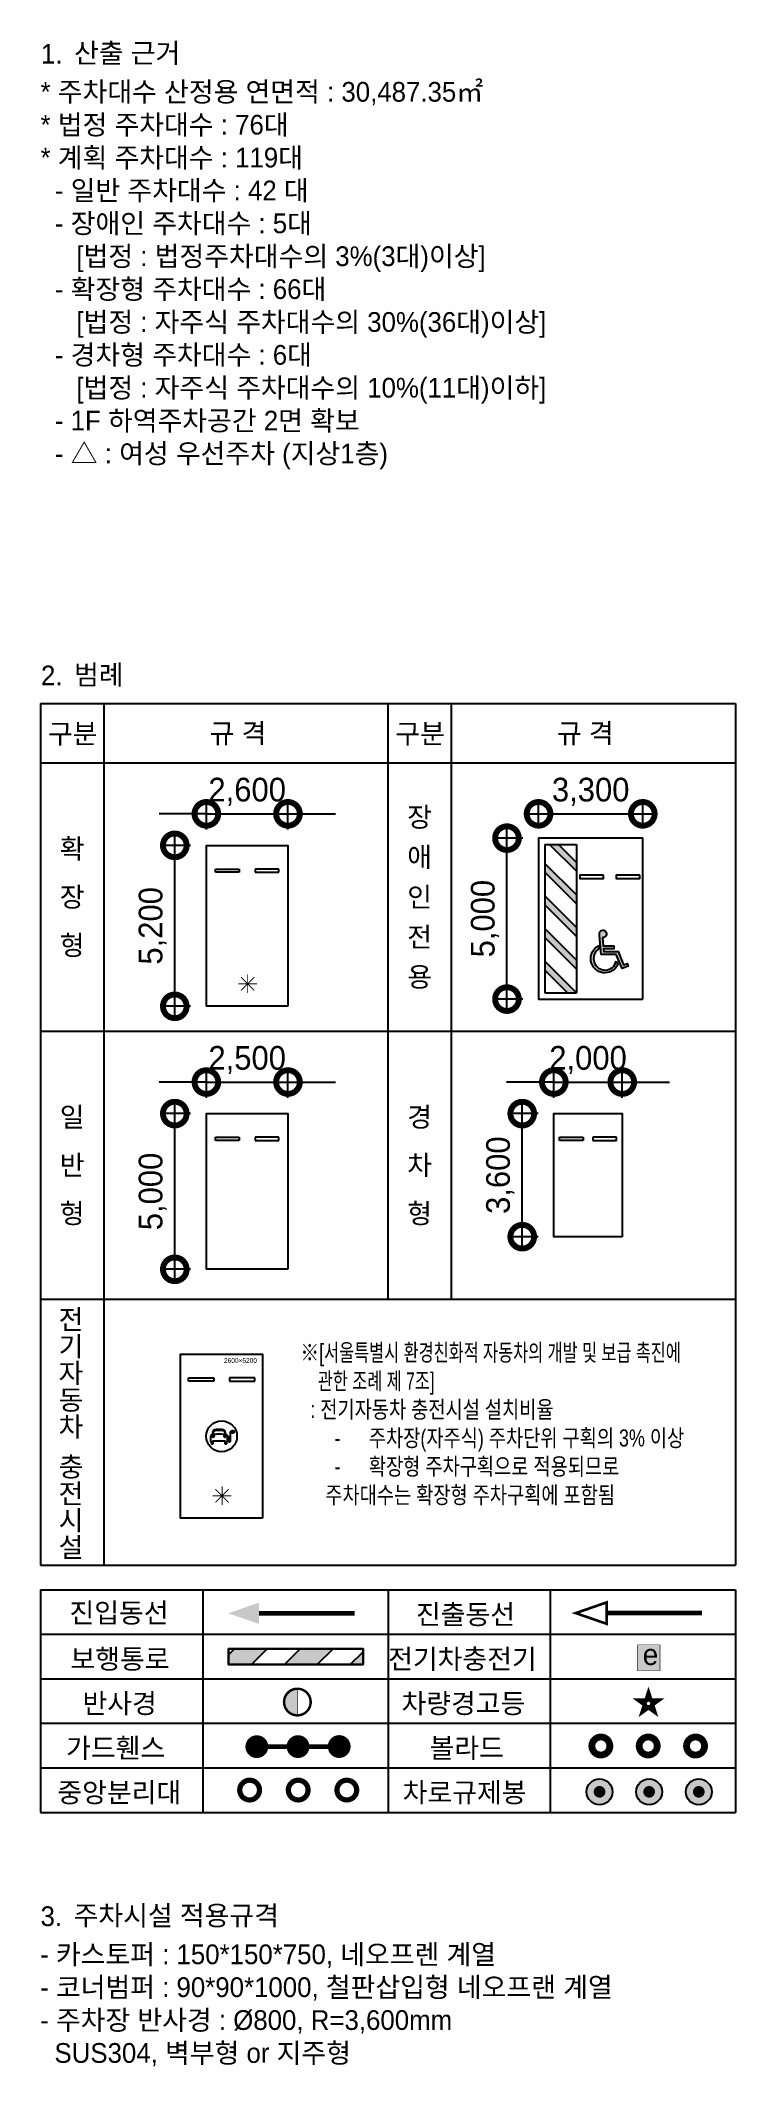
# Model space of a CAD drawing. Header units: millimetres. Extents: x 0 to 841, y 0 to 594.
# Drawn here: x 733 to 821, y 305 to 561.8 of the extents above; entities that cross this region are included whole.
import ezdxf
from ezdxf.enums import TextEntityAlignment as Align
from ezdxf.xclip import XClip

# ---------------------------------------------------------------- set-up
doc = ezdxf.new("R2010")
doc.units = ezdxf.units.MM
doc.linetypes.add('HIDDEN', pattern=[0.375, 0.25, -0.125])
for name, color, linetype in [('-반사경', 1, 'Continuous'), ('00.경고등', 6, 'Continuous'), ('01_전기차충전', 7, 'Continuous'), ('1-볼라드', 250, 'Continuous'), ('1-탄력봉', 1, 'Continuous'), ('2-볼라드', 250, 'Continuous'), ('2-휀스', 250, 'Continuous'), ('7', 7, 'Continuous'), ('A-DIM', 7, 'Continuous'), ('A-ELE-7', 7, 'Continuous'), ('A-ELE-9', 9, 'Continuous'), ('A-ELE8', 8, 'Continuous'), ('A-HAT-9', 9, 'Continuous'), ('A-SYM', 7, 'Continuous'), ('A-SYM-LEAD', 4, 'Continuous'), ('A-TEXT-NOTE', 7, 'Continuous'), ('x-plan$1$A-PARK-장애인', 7, 'Continuous'), ('x-plan$1$A-PARK-확장', 7, 'Continuous'), ('XA-B6F_PLAN$0$XA-B6F_PLAN$0$A-CON', 2, 'Continuous'), ('XA-B6F_PLAN$0$XA-B6F_PLAN$0$A-ELE-8', 7, 'Continuous'), ('동선', 5, 'Continuous'), ('보행구간', 7, 'Continuous')]:
    doc.layers.add(name, color=color, linetype=linetype)
doc.layers.add('XA-B6F_PLAN$0$XA-B6F_PLAN$0$NOPLOT', color=191, linetype='Continuous', plot=False)
doc.styles.add('Gdim', font='')
doc.styles.add('Gtx', font='')
doc.styles.add('XA-B6F_PLAN$0$XA-B6F_PLAN$0$Gtx', font='')
doc.styles.add('순명조', font='')
doc.styles.get('Gdim').set_extended_font_data('Dotum')
doc.styles.get('Gtx').set_extended_font_data('Dotum')
doc.styles.get('XA-B6F_PLAN$0$XA-B6F_PLAN$0$Gtx').set_extended_font_data('Dotum')
doc.styles.get('순명조').set_extended_font_data('SHeadR')
doc.dimstyles.new('Gdim1', dxfattribs={"dimtxt": 3, "dimasz": 6, "dimexe": 1.5, "dimexo": 2, "dimgap": 1, "dimtad": 1, "dimdec": 0, "dimzin": 0, "dimdsep": 46, "dimlunit": 6, "dimtxsty": 'Gdim', "dimblk": 'DOTSMALL', "dimblk1": 'DOTSMALL', "dimblk2": 'DOTSMALL', "dimcen": 1.5, "dimdle": 1.5, "dimclrd": 1, "dimclre": 1, "dimclrt": 256, "dimazin": 0, "dimtfac": 1, "dimtdec": 0, "dimtix": 1, "dimtmove": 2, "dimatfit": 3, "dimldrblk": 'DOTSMALL', "dimfxl": 1, "dimtolj": 1, "dimtzin": 0, "dimlwd": -1, "dimlwe": -1, "dimarcsym": 0})

msp = doc.modelspace()

# ---------------------------------------------------------------- texts
at = {"style": 'Gtx'}
msp.add_text('산출 근거', height=2.5, dxfattribs=at).set_placement((737.1998282000277, 560.2275758906237), align=Align.MIDDLE_LEFT)
at = {"attachment_point": 1, "style": 'Gtx'}
for s, width, insert, char_height in [('* 주차대수 산정용 연면적 : 30,487.35㎡\\P* 법정 주차대수 : 76대{\\H1.5192x; \\H0.65823x;\\P* 계획 주차대수 : 119대\\H1.3394x; \\H0.74662x;\\P  - 일반 주차대수 : 42 대\\H1.4041x; \\H0.71222x;\\P  - 장애인 주차대수 : 5대 \\H1.3886x; \\H0.72015x;\\P     [법정 : 법정주차대수의 3%(3대)이상]\\H1.4073x; \\H0.71057x;\\P  - 확장형 주차대수 : 66대\\H1.3923x; \\H0.71825x;\\P     [법정 : 자주식 주차대수의 30%(36대)이상]\\H1.4047x; \\H0.71187x;\\P  - 경차형 주차대수 : 6대\\H1.3931x; \\H0.71781x;\\P     [법정 : 자주식 주차대수의 10%(11대)이하]\\H1.4085x; \\H0.99021x; \\H0.71704x;     \\H0.99993x;\\P  - 1F 하역주차공간 2면 확보\\P  - △ : 여성 우선주차 (지상1층)\\H1.4032x; }', 98.03185335739363, (732.9611341998316, 556.5626817069167), 2.5), ('{\\W0.8;※[\\W0.7;서울특별시 환경친화적 자동차의 개발 및 보급 촉진에 \\P    관한 조례 제 7조\\W0.8;]\\P  : 전기자동차 충전시설 설치비율\\P\\pi-13,l17.33333,t8.66667;-^I주차장(자주식) 주차단위 구획의 3% 이상\\P-^I확장형 주차구획으로 적용되므로\\P\\pi0,l0,tz;     주차대수는 확장형 주차구획에 포함됨}', 173.7730974385783, (765.8709274771065, 396.6090204149158), 2.166666666666667), ('- 카스토퍼 : 150*150*750, 네오프렌 계열\\P- 코너범퍼 : 90*90*1000, 철판삽입형 네오프랜 계열\\P- 주차장 반사경 : Ø800, R=3,600mm\\~\\~\\~\\~\\~\\~\\~\\~ \\P  SUS304, 벽부형 or 지주형', 91.09376200513339, (732.9062379948666, 320.4927135860548), 2.5)]:
    msp.add_mtext_dynamic_manual_height_columns(s, width=width, gutter_width=25, heights=[0], dxfattribs=dict(at, insert=insert, char_height=char_height))
at = {"layer": 'A-TEXT-NOTE', "style": 'Gtx'}
for s, p in [('1.', (733.0160304047972, 560.1404408315245)), ('범례', (737.1998282000284, 481.4278347051577)), ('2.', (733.0160304047972, 481.3406996460588)), ('3.', (732.9611341998323, 324.0704727106627)), ('주차시설 적용규격', (737.1449319950634, 324.1576077697616))]:
    msp.add_text(s, height=2.5, dxfattribs=at).set_placement(p, align=Align.MIDDLE_LEFT)
for s, p in [('구분', (737.0289173372684, 473.949393830105)), ('규 격', (757.9611340689626, 474.0129405410825)), ('구분', (781.0289171069392, 473.949393830105)), ('규 격', (801.9611338386338, 474.0129405410825)), ('장', (780.961133948563, 463.3976982367665)), ('확', (736.961134178892, 459.3758879247976)), ('애', (780.961133948563, 458.3303194432349)), ('장', (736.961134178892, 453.2629406497032)), ('인', (780.961133948563, 453.2629406497035)), ('전', (780.961133948563, 448.1955618561717)), ('형', (736.961134178892, 447.149993374609)), ('용', (780.961133948563, 443.1281830626401)), ('일', (736.961134178892, 425.3758881027794)), ('경', (780.961133948563, 425.3758881027794)), ('반', (736.961134178892, 419.2629408276848)), ('차', (780.961133948563, 419.2629408276849)), ('형', (736.961134178892, 413.1499935525907)), ('형', (780.961133948563, 413.1499935525907)), ('전', (736.8157278732562, 399.7109261713894)), ('기', (736.8157278732562, 396.3102140445245)), ('자', (736.8157278732562, 392.9095019176598)), ('동', (736.8157278732562, 389.5087897907945)), ('차', (736.8157278732562, 386.1080776639294)), ('충', (736.8157278732562, 381.0406988703983)), ('전', (736.8157278732562, 377.6399867435335)), ('시', (736.8157278732562, 374.2392746166686)), ('설', (736.8157278732562, 370.8385624898038))]:
    msp.add_text(s, height=2.5, dxfattribs=at).set_placement(p, align=Align.MIDDLE_CENTER)
for s, p in [('진입동선', (736.6228536849256, 361.2783326840608)), ('진출동선', (780.4979814456846, 361.0788432126476)), ('보행통로', (736.7499030229683, 355.4351157335764)), ('전기차충전기', (776.9822530977802, 355.4351157335764)), ('반사경', (738.2726715415, 349.7913882545053)), ('차량경고등', (778.6673089444425, 349.7913882545056)), ('가드휀스', (736.1984825573844, 344.1476607754344)), ('볼라드', (782.22410635818, 344.1476607754348)), ('중앙분리대', (735.0884623169649, 338.5039332963635)), ('차로규제봉', (778.8196140471747, 338.5039332963638))]:
    msp.add_text(s, height=2.5, dxfattribs=at).set_placement(p)

# ---------------------------------------------------------------- blocks, each defined once
blk = doc.blocks.new('x-plan$1$P-장애인')
at = {"layer": 'x-plan$1$A-PARK-장애인', "ltscale": 10}
for points in [[(996316.1312728935, 1762485.480464717), (996316.1312728935, 1762204.565420964), (996318.0589416176, 1762204.565420964), (997318.0589416176, 1763204.565420964), (997035.2162291426, 1763204.565420964)], [(997350.9016540917, 1762204.565420964), (997068.0589416176, 1762204.565420964), (998068.0589416176, 1763204.565420964), (998350.9016540917, 1763204.565420964)], [(998100.9016540917, 1762204.565420964), (998383.7443665667, 1762204.565420964), (999383.7443665667, 1763204.565420964), (999100.9016540917, 1763204.565420964)], [(999133.7443665667, 1762204.565420964), (999416.5870790407, 1762204.565420964), (1000416.587079041, 1763204.565420964), (1000133.744366567, 1763204.565420964)], [(1000449.429791516, 1762204.565420964), (1000166.587079041, 1762204.565420964), (1001016.131272894, 1763054.109614817), (1001016.131272894, 1762771.266902344)]]:
    blk.add_hatch(color=256, dxfattribs=at).paths.add_polyline_path(points)
h = blk.add_hatch(color=255, dxfattribs=at)
edge = h.paths.add_edge_path()
edge.add_line((997319.4212008464, 1760946.90187784), (997198.0415959657, 1760895.456823291))
edge.add_arc((997400.2348862707, 1761300.373806043), 452.5924099735049, 27.513403171601283, 243.4649774621931, ccw=False)
edge.add_line((997801.6403584495, 1761509.45163), (997701.4336833954, 1761502.246390552))
edge.add_arc((997400.2348865919, 1761300.37380581), 362.5924098301629, 33.83119456228892, 257.1219018104454)
h = blk.add_hatch(color=255, dxfattribs=at)
edge = h.paths.add_edge_path()
edge.add_line((998069.1128730113, 1761375.288912953), (997799.9321582485, 1761355.93379777))
edge.add_line((997799.9321582485, 1761355.93379777), (997799.9321582485, 1761020.313260396))
edge.add_line((997799.9321582485, 1761020.313260397), (997709.9321582485, 1761020.313260397))
edge.add_line((997709.9321582485, 1761020.313260397), (997709.9321582485, 1761349.462456135))
edge.add_line((997709.9321582485, 1761349.462456135), (997619.9321582485, 1761342.991114503))
edge.add_line((997619.9321582485, 1761342.991114502), (997619.9321582485, 1760888.544286804))
edge.add_line((997619.9321582485, 1760888.544286804), (997199.4347950956, 1760710.322337513))
edge.add_line((997199.4347950957, 1760710.322337514), (997240.462751492, 1760593.009045398))
edge.add_line((997240.462751492, 1760593.009045397), (997155.5083450164, 1760563.297956211))
edge.add_line((997155.5083450164, 1760563.297956211), (997086.625028479, 1760760.259475739))
edge.add_line((997086.6250284789, 1760760.259475739), (997529.9321582485, 1760948.149026842))
edge.add_line((997529.9321582485, 1760948.149026842), (997529.9321582485, 1761426.752129936))
edge.add_line((997529.9321582485, 1761426.752129936), (998135.757343011, 1761470.313260396))
edge.add_arc((998184.4846238067, 1761365.25639796), 115.8071337980954, -184.96983378739037, 114.88272665991619, ccw=False)
for p, q in [((996316.1312728935, 1763204.565420964), (996316.1312728935, 1762204.565420964)), ((1001016.131272894, 1763204.565420964), (996316.1312728935, 1763204.565420964)), ((997035.2162291426, 1763204.565420964), (996316.1312728935, 1762485.480464718)), ((997318.0589416176, 1763204.565420964), (996316.1312728935, 1762202.637752241)), ((998068.0589416176, 1763204.565420964), (997068.0589416176, 1762204.565420964)), ((998350.9016540917, 1763204.565420964), (997350.9016540917, 1762204.565420964)), ((999100.9016540917, 1763204.565420964), (998100.9016540917, 1762204.565420964)), ((999383.7443665667, 1763204.565420964), (998383.7443665667, 1762204.565420964)), ((1000133.744366567, 1763204.565420964), (999133.7443665667, 1762204.565420964)), ((1000416.587079041, 1763204.565420964), (999416.5870790407, 1762204.565420964)), ((1001016.131272894, 1763054.109614817), (1000166.587079041, 1762204.565420964)), ((1001016.131272894, 1763204.565420964), (1001016.131272894, 1762204.565420964)), ((1001016.131272894, 1762771.266902344), (1000449.429791516, 1762204.565420964)), ((1001016.131272894, 1762204.565420964), (996316.1312728935, 1762204.565420964))]:
    blk.add_line(p, q, dxfattribs=at)
for points in [[(996116.1312728609, 1760104.565420964), (1001216.131272894, 1760104.565420964), (1001216.131272892, 1763404.56542101), (996116.1312728599, 1763404.56542101)], [(1000041.131272894, 1761349.160432888), (1000041.131272894, 1762099.160432888), (999941.1312728935, 1762099.160432888), (999941.1312728935, 1761349.160432888)], [(1000041.131272894, 1760199.160432888), (1000041.131272894, 1760949.160432888), (999941.1312728935, 1760949.160432888), (999941.1312728935, 1760199.160432888)]]:
    blk.add_lwpolyline(points, close=True, dxfattribs=at)
at = {"layer": 'x-plan$1$A-PARK-장애인', "color": 255, "ltscale": 10}
blk.add_lwpolyline([(997319.4212008464, 1760946.901877841), (997198.0415959657, 1760895.456823291, -1.375770514440557), (997801.6403584495, 1761509.45163), (997701.4336833954, 1761502.246390553, 1.472708777045255)], format="xyb", close=True, dxfattribs=at)
blk.add_lwpolyline([(998069.1128730113, 1761375.288912954), (997799.9321582485, 1761355.933797771), (997799.9321582485, 1761020.313260397), (997709.9321582485, 1761020.313260397), (997709.9321582485, 1761349.462456135), (997619.9321582485, 1761342.991114503), (997619.9321582485, 1760888.544286804), (997199.4347950957, 1760710.322337514), (997240.462751492, 1760593.009045398), (997155.5083450164, 1760563.297956211), (997086.6250284789, 1760760.259475739), (997529.9321582485, 1760948.149026843), (997529.9321582485, 1761426.752129936), (998135.7573430111, 1761470.313260397, -3.722470101419201), (998069.1128730088, 1761375.28891292)], format="xyb", dxfattribs=at)
blk = doc.blocks.new('_DotSmall')
at = {"color": 0, "linetype": 'ByBlock', "const_width": 0.5}
blk.add_lwpolyline([(-0.0625, 0, 1), (0.0625, 0, 1)], format="xyb", close=True, dxfattribs=at)
blk = doc.blocks.new('*D17')
at = {"layer": 'A-DIM', "color": 1, "transparency": 16777216}
for p, q in [((796.0278005308137, 462.7145937820638), (796.0278005308137, 465.2994422656326)), ((809.2278005309934, 462.7145937820677), (809.2278005309934, 465.2994422656326)), ((794.5278005308137, 463.7994422656326), (810.7278005309934, 463.7994422656326))]:
    blk.add_line(p, q, dxfattribs=at)
at = {"layer": 'A-DIM', "color": 1, "transparency": 16777216, "xscale": 6, "yscale": 6, "zscale": 6, "rotation": 180}
blk.add_blockref('_DotSmall', (796.0278005308137, 463.7994422656326), dxfattribs=at)
at = {"layer": 'A-DIM', "color": 1, "transparency": 16777216, "xscale": 6, "yscale": 6, "zscale": 6}
blk.add_blockref('_DotSmall', (809.2278005309934, 463.7994422656326), dxfattribs=at)
at = {"layer": 'A-DIM', "transparency": 16777216, "insert": (802.6278005309035, 466.590487041752), "char_height": 3, "attachment_point": 5, "style": 'Gdim'}
blk.add_mtext('\\A1;3,300', dxfattribs=at)
blk = doc.blocks.new('*D18')
at = {"layer": 'A-DIM', "color": 1, "transparency": 16777216}
for p, q in [((753.9611304188458, 461.7994470155245), (753.9611304188458, 465.2994469953551)), ((764.294463752178, 461.7994470155245), (764.294463752178, 465.2994469953551)), ((753.9611304188458, 463.7994469953551), (747.9611304188458, 463.7994469953551)), ((753.9611304188458, 463.7994469953551), (764.294463752178, 463.7994469953551)), ((764.294463752178, 463.7994469953551), (770.294463752178, 463.7994469953551))]:
    blk.add_line(p, q, dxfattribs=at)
at = {"layer": 'A-DIM', "color": 1, "transparency": 16777216, "xscale": 6, "yscale": 6, "zscale": 6}
blk.add_blockref('_DotSmall', (753.9611304188458, 463.7994469953551), dxfattribs=at)
at = {"layer": 'A-DIM', "color": 1, "transparency": 16777216, "xscale": 6, "yscale": 6, "zscale": 6, "rotation": 180}
blk.add_blockref('_DotSmall', (764.294463752178, 463.7994469953551), dxfattribs=at)
at = {"layer": 'A-DIM', "transparency": 16777216, "insert": (759.1277970855119, 466.5904917714745), "char_height": 3, "attachment_point": 5, "style": 'Gdim'}
blk.add_mtext('\\A1;2,600', dxfattribs=at)
blk = doc.blocks.new('*D19')
at = {"layer": 'A-DIM', "color": 1, "transparency": 16777216}
for p, q in [((751.961130418846, 459.7994470155247), (748.461130439022, 459.7994470155247)), ((749.961130439022, 437.8994470155247), (749.961130439022, 461.2994470155247)), ((751.961130418846, 439.3994470155247), (748.461130439022, 439.3994470155247))]:
    blk.add_line(p, q, dxfattribs=at)
at = {"layer": 'A-DIM', "color": 1, "transparency": 16777216, "xscale": 6, "yscale": 6, "zscale": 6}
for p, rotation in [((749.961130439022, 459.7994470155247), 90), ((749.961130439022, 439.3994470155247), 270)]:
    blk.add_blockref('_DotSmall', p, dxfattribs=dict(at, rotation=rotation))
at = {"layer": 'A-DIM', "transparency": 16777216, "insert": (747.1700856629026, 449.5994470155244), "char_height": 3, "attachment_point": 5, "rotation": 90, "style": 'Gdim'}
blk.add_mtext('\\A1;5,200', dxfattribs=at)
blk = doc.blocks.new('*D20')
at = {"layer": 'A-DIM', "color": 1, "transparency": 16777216}
for p, q in [((794.0278005308141, 460.7145937820641), (790.5278005509925, 460.7145937820641)), ((792.0278005509925, 438.8145937819335), (792.0278005509925, 462.2145937820641)), ((794.0278005308141, 440.3145937819335), (790.5278005509925, 440.3145937819335))]:
    blk.add_line(p, q, dxfattribs=at)
at = {"layer": 'A-DIM', "color": 1, "transparency": 16777216, "xscale": 6, "yscale": 6, "zscale": 6}
for p, rotation in [((792.0278005509925, 460.7145937820641), 90), ((792.0278005509925, 440.3145937819335), 270)]:
    blk.add_blockref('_DotSmall', p, dxfattribs=dict(at, rotation=rotation))
at = {"layer": 'A-DIM', "transparency": 16777216, "insert": (789.236755774873, 450.5145937819985), "char_height": 3, "attachment_point": 5, "rotation": 90, "style": 'Gdim'}
blk.add_mtext('\\A1;5,000', dxfattribs=at)
blk = doc.blocks.new('XA-B6F_PLAN$0$XA-B6F_PLAN$0$A$C39C92F08')
at = {"layer": 'XA-B6F_PLAN$0$XA-B6F_PLAN$0$A-ELE-8', "ltscale": 10}
for p, q in [((-2349.999999999971, 4450), (-1549.999999999971, 4450)), ((-2349.999999999971, 4350), (-2349.999999999971, 4450)), ((-1549.999999999971, 4350), (-2349.999999999971, 4350)), ((-1549.999999999971, 4450), (-1549.999999999971, 4350)), ((-249.9999999999709, 4450), (-1049.999999999971, 4450)), ((-1049.999999999971, 4450), (-1049.999999999971, 4350)), ((-1049.999999999971, 4350), (-249.9999999999709, 4350)), ((-249.9999999999709, 4350), (-249.9999999999709, 4450))]:
    blk.add_line(p, q, dxfattribs=at)
for points in [[(2.91038304567337e-11, 0), (-2599.999999999971, 0), (-2599.999999999971, 5200), (2.91038304567337e-11, 5200)], [(-1528.264377538115, 2591.585041631944), (-1528.264377538115, 2614.504877083004), (-1551.324181560427, 2637.564680994954), (-1574.383985580876, 2637.564680994954), (-1597.3038211409, 2614.504877083004), (-1597.3038211409, 2591.585041631944), (-1574.383985580876, 2568.385269259335), (-1551.324181560427, 2568.385269259335)], [(-1449.672086443723, 2674.341394062154), (-1307.429137513041, 2674.341394062387), (-1182.15736453046, 2669.092576783383), (-1200.493232978479, 2765.880767405964), (-1302.705201938748, 2778.232984069036), (-1378.673084381968, 2780.192542519653), (-1454.535990478442, 2778.232984068803), (-1556.747959440545, 2765.880767405964), (-1575.22379634899, 2669.092576783383)], [(-1159.937371278182, 2591.585041631944), (-1159.937371278182, 2614.504877083004), (-1182.997175298631, 2637.564680994954), (-1206.056979319081, 2637.564680994954), (-1228.976814879104, 2614.504877083004), (-1228.976814879104, 2591.585041631944), (-1206.056979319081, 2568.385269259335), (-1182.997175298631, 2568.385269259335)], [(-1111.753228429705, 2589.730654750485), (-1111.753228429705, 2574.985054764431), (-1098.281113186822, 2574.985054764431), (-1097.439105983794, 2574.985054764431), (-1097.018102383241, 2574.985054764431), (-1096.807600581989, 2574.985054764431), (-1096.70234968327, 2574.985054764431), (-1096.676036957622, 2574.985054764431), (-1096.662880593911, 2574.985054764431), (-1096.65117408146, 2574.985050944611), (-1096.60483657007, 2574.984944784315), (-1096.418897302792, 2574.983054175507), (-1096.232043461874, 2574.978791222209), (-1096.044313659891, 2574.972120684804), (-1095.85574780032, 2574.963007969316), (-1095.666387056932, 2574.951419175835), (-1095.476273881242, 2574.937321149046), (-1095.285451985867, 2574.920681527117), (-1095.093966329441, 2574.901468793629), (-1094.901863111154, 2574.879652327159), (-1094.709189750254, 2574.85520245228), (-1094.515994872898, 2574.828090490773), (-1094.322328280658, 2574.798288812162), (-1094.128240942926, 2574.765770884696), (-1093.933784961671, 2574.730511325179), (-1093.739013547049, 2574.692485949257), (-1093.543980987713, 2574.651671820786), (-1093.34874262099, 2574.608047300717), (-1093.153354795621, 2574.561592095299), (-1092.957874838263, 2574.512287303107), (-1092.762361012399, 2574.460115461377), (-1092.566872473806, 2574.405060591409), (-1092.371469235048, 2574.347108241171), (-1092.176212113351, 2574.286245529307), (-1091.981162682176, 2574.222461186117), (-1091.786383228347, 2574.155745591037), (-1091.591936687008, 2574.08609081246), (-1091.397886602179, 2574.013490642421), (-1091.20429705453, 2573.937940629898), (-1091.011232620076, 2573.859438113635), (-1090.818758292124, 2573.777982250322), (-1090.626939434558, 2573.693574042758), (-1090.435841707484, 2573.606216363609), (-1090.24553100951, 2573.515913977986), (-1090.056073410407, 2573.422673562309), (-1089.867535073281, 2573.326503721997), (-1089.679982203961, 2573.227415004047), (-1089.493480963603, 2573.125419909135), (-1089.308097409055, 2573.020532898838), (-1089.123897414654, 2572.912770400988), (-1088.940946603194, 2572.802150811534), (-1088.759310279012, 2572.688694493147), (-1088.579053342342, 2572.572423770791), (-1088.400240223826, 2572.453362924047), (-1088.222934816004, 2572.331538176863), (-1088.047200394765, 2572.206977682421), (-1087.873099543154, 2572.079711506609), (-1087.700694089726, 2571.949771607062), (-1087.530045030609, 2571.817191810114), (-1087.36121246402, 2571.682007782161), (-1087.194255515904, 2571.544257002184), (-1087.029232274741, 2571.403978725895), (-1086.86619972621, 2571.261213951511), (-1086.705213688285, 2571.116005379707), (-1086.546328743891, 2570.968397371471), (-1086.389598185167, 2570.818435903639), (-1086.235073950113, 2570.666168521158), (-1086.082806568564, 2570.511644287035), (-1085.932845098869, 2570.35491372901), (-1085.785237090633, 2570.196028786013), (-1085.640028517664, 2570.035042748321), (-1085.497263742582, 2569.872010201216), (-1085.356985466526, 2569.706986961188), (-1085.219234684453, 2569.540030013537), (-1085.084050657199, 2569.371197447646), (-1084.951470859349, 2569.200548390159), (-1084.821530958608, 2569.028142937692), (-1084.694264782564, 2568.854042086517), (-1084.569704286725, 2568.678307664581), (-1084.447879539774, 2568.501002257923), (-1084.328818691865, 2568.322189141531), (-1084.212547969044, 2568.141932204831), (-1084.099091650889, 2567.960295880912), (-1083.988472061203, 2567.777345072012), (-1083.880709562451, 2567.593145078281), (-1083.775822551921, 2567.407761523733), (-1083.67382745631, 2567.221260284306), (-1083.574738737196, 2567.033707415452), (-1083.478568896651, 2566.845169080654), (-1083.385328480945, 2566.655711480882), (-1083.295026095555, 2566.465400784742), (-1083.207668414339, 2566.274303059094), (-1083.123260207474, 2566.082484201761), (-1083.041804343462, 2565.890009875176), (-1082.963301826239, 2565.696945440257), (-1082.887751813949, 2565.503355894936), (-1082.815151642979, 2565.309305810137), (-1082.745496865362, 2565.11485927063), (-1082.678781269089, 2564.920079816831), (-1082.614996924967, 2564.725030387519), (-1082.554134214268, 2564.529773266288), (-1082.4961818624, 2564.334370028228), (-1082.441126992897, 2564.138881490799), (-1082.388955151662, 2563.943367664935), (-1082.339650359005, 2563.747887708712), (-1082.293195152626, 2563.552499885205), (-1082.249570632353, 2563.357261519646), (-1082.208756504551, 2563.162228961475), (-1082.170731127233, 2562.967457547085), (-1082.135471567482, 2562.773001566296), (-1082.102953640715, 2562.578914229525), (-1082.07315196094, 2562.385247639148), (-1082.046040000394, 2562.192052761326), (-1082.021590124787, 2561.999379402492), (-1081.999773658783, 2561.807276185369), (-1081.980560924829, 2561.615790529409), (-1081.96392130293, 2561.424968633568), (-1081.949823275179, 2561.234855459537), (-1081.938234481931, 2561.045494717779), (-1081.929121766239, 2560.856928857975), (-1081.922451229737, 2560.669199058088), (-1081.91818827574, 2560.482345217606), (-1081.916297666728, 2560.296405952191), (-1081.916191507131, 2560.250068440801), (-1081.916188476578, 2560.244280464016), (-1081.916187813476, 2560.241386828013), (-1081.916187694267, 2560.239940098021), (-1081.916187686846, 2560.23957842472), (-1081.916187686846, 2560.237603540765), (-1081.916187686846, 2560.231977743562), (-1081.916187686846, 2560.141964988085), (-1081.916187686846, 2559.961939476896), (-1081.916187686846, 2559.241837432841), (-1081.916187686846, 2557.801633344265), (-1081.916187686846, 2554.921225167578), (-1081.916187686846, 2549.160408813739), (-1081.916187686846, 2456.987347154878), (-1081.915548732475, 2456.784090528497), (-1081.913625275716, 2456.5803159934), (-1081.910407485411, 2456.376033759443), (-1081.905885608838, 2456.171254213667), (-1081.90004998073, 2455.965987918433), (-1081.892891015857, 2455.76024561259), (-1081.884399222181, 2455.554038211005), (-1081.874565200851, 2455.3473768041), (-1081.863379647955, 2455.140272656921), (-1081.850833361939, 2454.932737209368), (-1081.836917240144, 2454.7247820755), (-1081.821622293442, 2454.516419042135), (-1081.804939635069, 2454.307660069317), (-1081.786860497639, 2454.09851728892), (-1081.767376229138, 2453.889003003715), (-1081.746478296816, 2453.679129686905), (-1081.724158292607, 2453.468909980264), (-1081.70040793714, 2453.258356694365), (-1081.67521907945, 2453.047482805792), (-1081.648583706439, 2452.836301457835), (-1081.62049394098, 2452.624825957464), (-1081.59094204937, 2452.413069775095), (-1081.559920437605, 2452.201046542497), (-1081.527421664447, 2451.988770051626), (-1081.49343844314, 2451.776254252996), (-1081.457963634282, 2451.56351325335), (-1081.420990264014, 2451.350561314728), (-1081.382511518867, 2451.137412852375), (-1081.342520749167, 2450.924082432641), (-1081.301011476637, 2450.710584771121), (-1081.257977394387, 2450.496934729861), (-1081.213412368641, 2450.283147316659), (-1081.167310450226, 2450.069237681804), (-1081.11966586858, 2449.855221115053), (-1081.07047303766, 2449.64111304516), (-1081.019726563216, 2449.426929035457), (-1080.967421241075, 2449.212684782688), (-1080.913552062557, 2448.998396112816), (-1080.858114220173, 2448.78407898033), (-1080.801103103877, 2448.569749463582), (-1080.742514308513, 2448.355423762696), (-1080.682343639433, 2448.141118196538), (-1080.62058711049, 2447.926849199692), (-1080.557240949944, 2447.712633318966), (-1080.492301598162, 2447.498487211065), (-1080.42576572299, 2447.2844276377), (-1080.35763020438, 2447.070471464191), (-1080.28789215532, 2446.856635654578), (-1080.216548908473, 2446.642937268829), (-1080.143598033115, 2446.429393458879), (-1080.06903732568, 2446.216021464905), (-1079.992864822969, 2446.002838612301), (-1079.915078790829, 2445.789862306789), (-1079.835677741066, 2445.57711003162), (-1079.754660425679, 2445.364599343156), (-1079.6720258407, 2445.152347866911), (-1079.587773226202, 2444.940373293357), (-1079.501902071759, 2444.728693373967), (-1079.414412118465, 2444.517325917026), (-1079.325303357065, 2444.306288783671), (-1079.234576031566, 2444.095599882537), (-1079.142230641097, 2443.885277167428), (-1079.048267947481, 2443.675338630332), (-1078.952688960359, 2443.465802299324), (-1078.855494961143, 2443.256686232518), (-1078.756687480927, 2443.048008514335), (-1078.656268322811, 2442.839787250385), (-1078.554239548714, 2442.632040563272), (-1078.45060348697, 2442.424786587479), (-1078.345362728433, 2442.218043464934), (-1078.238520134211, 2442.011829340598), (-1078.130078831688, 2441.806162356632), (-1078.020042214514, 2441.601060649147), (-1077.908413946599, 2441.396542340983), (-1077.79519795996, 2441.192625539843), (-1077.680398458586, 2440.989328331081), (-1077.564019910962, 2440.786668773508), (-1077.44606705755, 2440.584664894966), (-1077.32654491064, 2440.383334686281), (-1077.205458752811, 2440.182696097065), (-1077.082814129069, 2439.98276703083), (-1076.958616860182, 2439.7835653394), (-1076.832873035193, 2439.585108819185), (-1076.705589007586, 2439.387415203732), (-1076.576771404594, 2439.190502161393), (-1076.446427114279, 2438.994387289276), (-1076.314563294844, 2438.799088107189), (-1076.181187365175, 2438.604622054612), (-1076.046307014301, 2438.411006484414), (-1075.909930190071, 2438.218258658191), (-1075.772065103054, 2438.026395741152), (-1075.632720222668, 2437.835434798151), (-1075.491904279188, 2437.645392787643), (-1075.349626259849, 2437.456286557252), (-1075.205895403371, 2437.268132838653), (-1075.060721209273, 2437.080948243616), (-1074.914113420964, 2436.894749258412), (-1074.766082037211, 2436.709552239394), (-1074.616637300671, 2436.525373407872), (-1074.465789699898, 2436.342228846392), (-1074.313549967454, 2436.160134492908), (-1074.15992907621, 2435.979106137296), (-1074.004938233644, 2435.799159416696), (-1073.84858888571, 2435.620309809921), (-1073.69089270939, 2435.442572634667), (-1073.531861610682, 2435.265963042155), (-1073.371507722884, 2435.090496012708), (-1073.209843404591, 2434.916186352726), (-1073.046881226794, 2434.743048689095), (-1072.882633987785, 2434.571097465931), (-1072.717114692525, 2434.400346940616), (-1072.550336560205, 2434.230811179616), (-1072.382313011185, 2434.062504054047), (-1072.213057676301, 2433.895439237356), (-1072.042584378243, 2433.72963019996), (-1071.870907140867, 2433.56509020715), (-1071.698040179879, 2433.401832314441), (-1071.523997893528, 2433.239869364304), (-1071.348794870079, 2433.079213983146), (-1071.172445872769, 2432.919878578512), (-1070.994965843827, 2432.761875333963), (-1070.816369894863, 2432.605216209078), (-1070.636673307017, 2432.449912932934), (-1070.455891521648, 2432.295977004105), (-1070.274040140182, 2432.143419686705), (-1070.091134918854, 2431.992252006894), (-1069.907191758946, 2431.842484752415), (-1069.722226714686, 2431.694128467469), (-1069.53625597246, 2431.547193452483), (-1069.349295858265, 2431.40168976062), (-1069.161362832383, 2431.257627196377), (-1068.972473474219, 2431.115015313262), (-1068.782644491614, 2430.973863410531), (-1068.591892702505, 2430.834180533653), (-1068.40023504381, 2430.695975471288), (-1068.207688555092, 2430.559256753186), (-1068.014270378277, 2430.424032649491), (-1067.819997753948, 2430.290311169112), (-1067.624888014048, 2430.158100058557), (-1067.428958579869, 2430.02740679984), (-1067.232226951019, 2429.898238610709), (-1067.034710710839, 2429.770602443255), (-1066.836427507922, 2429.644504981814), (-1066.637395063415, 2429.519952643896), (-1066.437631160021, 2429.396951579256), (-1066.237153636292, 2429.275507668033), (-1066.035980384768, 2429.155626522144), (-1065.834129344672, 2429.037313483423), (-1065.631618497864, 2428.920573624084), (-1065.428465865523, 2428.805411747424), (-1065.224689498544, 2428.69183238619), (-1065.020307475672, 2428.579839803977), (-1064.815337900043, 2428.469437994761), (-1064.609798895195, 2428.360630683368), (-1064.403708588332, 2428.253421326168), (-1064.197085127205, 2428.147813111776), (-1063.989946652175, 2428.043808961054), (-1063.782311307266, 2427.941411527805), (-1063.574197228998, 2427.840623200871), (-1063.365622544632, 2427.741446103202), (-1063.156605362863, 2427.643882094882), (-1062.947163773671, 2427.547932772199), (-1062.737315841019, 2427.453599470668), (-1062.527079598949, 2427.360883265268), (-1062.316473051877, 2427.269784972304), (-1062.105514159426, 2427.180305151036), (-1061.894220843911, 2427.092444104375), (-1061.682610975549, 2427.006201881915), (-1061.470702374325, 2426.921578280628), (-1061.258512807981, 2426.838572847424), (-1061.046059979097, 2426.757184880087), (-1060.833361528785, 2426.677413430763), (-1060.620435031131, 2426.599257306196), (-1060.407297983736, 2426.522715071915), (-1060.193967813626, 2426.447785053169), (-1059.980461861938, 2426.37446533679), (-1059.766797389835, 2426.302753775613), (-1059.552991570905, 2426.232647988247), (-1059.339061485603, 2426.16414536396), (-1059.125024121255, 2426.097243063617), (-1058.91089636457, 2426.031938023167), (-1058.696695001796, 2425.968226955971), (-1058.482436712802, 2425.906106356066), (-1058.268138073356, 2425.845572500024), (-1058.053815539897, 2425.786621450447), (-1057.839485462726, 2425.72924905899), (-1057.62516406551, 2425.673450969392), (-1057.410867456318, 2425.619222619338), (-1057.19661161676, 2425.566559244879), (-1056.982412405312, 2425.515455883229), (-1056.768285546423, 2425.465907375328), (-1056.554246636078, 2425.417908369331), (-1056.34031113048, 2425.371453323867), (-1056.1264943555, 2425.326536511071), (-1055.912811493472, 2425.283152020536), (-1055.699277581618, 2425.241293761646), (-1055.485907517374, 2425.200955466833), (-1055.272716050938, 2425.162130696466), (-1055.059717783704, 2425.124812840484), (-1054.84692716226, 2425.088995122584), (-1054.634358487994, 2425.054670603713), (-1054.422025900305, 2425.021832184633), (-1054.209943387657, 2424.990472610807), (-1053.998124776379, 2424.960584474495), (-1053.786583738372, 2424.932160218945), (-1053.575333777815, 2424.905192141887), (-1053.364388242335, 2424.879672398558), (-1053.153760308371, 2424.855593005428), (-1052.943462995783, 2424.83294584346), (-1052.733509151265, 2424.811722662998), (-1052.523911455617, 2424.791915084235), (-1052.314682420343, 2424.773514603963), (-1052.10583438538, 2424.756512597203), (-1051.897379526868, 2424.740900320932), (-1051.689329840243, 2424.726668917807), (-1051.4816971533, 2424.713809419889), (-1051.274493118719, 2424.702312751208), (-1051.067729219765, 2424.692169732181), (-1050.861416757078, 2424.683371081948), (-1050.655566863687, 2424.675907423487), (-1050.4501904957, 2424.669769284548), (-1050.245298430324, 2424.664947104175), (-1050.040901269764, 2424.661431232234), (-1049.837009444833, 2424.65921193664), (-1049.633633201913, 2424.658279403811), (-1049.430468974606, 2424.658625260927), (-1049.226812263922, 2424.660253395559), (-1049.022645499528, 2424.663173617097), (-1048.817979026586, 2424.667395695578), (-1048.612823367119, 2424.672929318855), (-1048.407189220161, 2424.679784089094), (-1048.201087459893, 2424.687969520222), (-1047.994529137359, 2424.6974950328), (-1047.787525474996, 2424.708369952394), (-1047.580087875947, 2424.720603505382), (-1047.372227910906, 2424.734204815468), (-1047.16395733133, 2424.74918290088), (-1046.955288054422, 2424.765546670184), (-1046.746232174308, 2424.78330491879), (-1046.536801952869, 2424.802466326626), (-1046.327009826899, 2424.823039453011), (-1046.116868397192, 2424.845032734564), (-1045.906390437856, 2424.868454481475), (-1045.695588884846, 2424.89331287262), (-1045.484476847574, 2424.919615954626), (-1045.273067591712, 2424.947371635819), (-1045.061374550685, 2424.976587684359), (-1044.849411321775, 2425.00727172452), (-1044.63719165881, 2425.039431232261), (-1044.424729475722, 2425.073073532898), (-1044.212038842932, 2425.108205797616), (-1043.999133991048, 2425.144835038809), (-1043.786029295996, 2425.182968108449), (-1043.572739291936, 2425.222611692501), (-1043.359278658405, 2425.263772309758), (-1043.145662225754, 2425.306456307182), (-1042.931904967845, 2425.350669856416), (-1042.71802200377, 2425.396418950986), (-1042.504028590367, 2425.443709403276), (-1042.289940126211, 2425.492546840105), (-1042.075772140175, 2425.542936700862), (-1041.861540302605, 2425.594884233316), (-1041.647260408819, 2425.648394490359), (-1041.432948384434, 2425.703472328139), (-1041.218620277912, 2425.760122400941), (-1041.004292264552, 2425.818349160487), (-1040.789980635018, 2425.878156850813), (-1040.575701795489, 2425.939549506409), (-1040.36147226952, 2426.002530948492), (-1040.147308690473, 2426.06710478384), (-1039.933227792353, 2426.133274399675), (-1039.71924642098, 2426.201042962493), (-1039.505381515221, 2426.270413414808), (-1039.291650114581, 2426.341388472589), (-1039.078069349751, 2426.413970622467), (-1038.864656440885, 2426.488162119174), (-1038.651428693876, 2426.563964984147), (-1038.438403498381, 2426.641381000634), (-1038.225598318502, 2426.720411714632), (-1038.013030694798, 2426.801058429526), (-1037.800718236685, 2426.883322206559), (-1037.588678620756, 2426.967203859938), (-1037.376929584862, 2427.052703958005), (-1037.165488924802, 2427.139822818339), (-1036.954374488414, 2427.22856050753), (-1036.743604175717, 2427.318916838849), (-1036.533195929602, 2427.410891370848), (-1036.323167733819, 2427.504483405268), (-1036.113537607715, 2427.599691985874), (-1035.904323603929, 2427.696515897056), (-1035.695543803275, 2427.794953661738), (-1035.487216303125, 2427.89500354114), (-1035.279359223321, 2427.996663532918), (-1035.071990698576, 2428.099931370467), (-1034.865128867328, 2428.204804521287), (-1034.658791875438, 2428.311280187452), (-1034.452997865126, 2428.419355302583), (-1034.247764974833, 2428.52902653371), (-1034.043111329898, 2428.640290279174), (-1033.839055044547, 2428.753142667934), (-1033.635614206985, 2428.867579560261), (-1033.432806883007, 2428.983596546575), (-1033.230651110382, 2429.101188948145), (-1033.029164886073, 2429.220351815922), (-1032.828366169677, 2429.341079931473), (-1032.628272876143, 2429.463367806748), (-1032.428902871878, 2429.587209684541), (-1032.230273963884, 2429.712599538499), (-1032.032403901219, 2429.839531074045), (-1031.835310365976, 2429.96799772908), (-1031.639010975137, 2430.097992673982), (-1031.443523265421, 2430.229508812772), (-1031.248864695401, 2430.36253878451), (-1031.055052636191, 2430.497074963525), (-1030.862104373053, 2430.633109461516), (-1030.670037092612, 2430.770634127548), (-1030.478867884696, 2430.909640550846), (-1030.288613731042, 2431.050120061263), (-1030.099291505292, 2431.192063731141), (-1029.910917965695, 2431.335462377174), (-1029.723509753094, 2431.480306561571), (-1029.53708338362, 2431.626586595317), (-1029.351655241073, 2431.774292538874), (-1029.167241580755, 2431.923414205201), (-1028.983858514548, 2432.073941160925), (-1028.801522018359, 2432.225862730062), (-1028.620247911633, 2432.379167995416), (-1028.440051870391, 2432.533845801372), (-1028.260949408606, 2432.689884756925), (-1028.082955881953, 2432.847273238003), (-1027.906086478353, 2433.005999390269), (-1027.730356220127, 2433.166051132837), (-1027.555779952527, 2433.327416160377), (-1027.382372345746, 2433.490081946133), (-1027.210147883714, 2433.654035746586), (-1027.039120867819, 2433.819264603313), (-1026.869305407599, 2433.985755346715), (-1026.700715422601, 2434.153494600207), (-1026.533364629373, 2434.322468782775), (-1026.367266545072, 2434.492664113408), (-1026.202434482053, 2434.664066614816), (-1026.03888154772, 2434.836662116693), (-1025.87662062794, 2435.010436260141), (-1025.715664403513, 2435.185374501394), (-1025.55602533184, 2435.361462115776), (-1025.397715646774, 2435.538684202591), (-1025.240747358621, 2435.717025687918), (-1025.085132252396, 2435.896471330198), (-1024.930881876469, 2436.077005723724), (-1024.778007552028, 2436.258613303537), (-1024.626520357997, 2436.441278349143), (-1024.476431138784, 2436.624984990107), (-1024.327750492812, 2436.809717209311), (-1024.180488778249, 2436.995458848774), (-1024.034656101838, 2437.182193613378), (-1023.890262329922, 2437.369905075524), (-1023.747317070112, 2437.55857668072), (-1023.605829682172, 2437.748191751773), (-1023.46580927071, 2437.938733493211), (-1023.327264679567, 2438.130184997106), (-1023.190204501123, 2438.322529246798), (-1023.054637063295, 2438.515749122249), (-1022.920570438699, 2438.709827405866), (-1022.78801242818, 2438.904746785527), (-1022.656970579148, 2439.100489860866), (-1022.527452168986, 2439.297039148631), (-1022.399464210466, 2439.494377086172), (-1022.273013448314, 2439.6924860375), (-1022.148106364504, 2439.891348298173), (-1022.024749165401, 2440.090946099954), (-1021.90294779648, 2440.29126161593), (-1021.782707931445, 2440.49227696564), (-1021.664034970105, 2440.693974219961), (-1021.54693405141, 2440.896335406462), (-1021.431410038815, 2441.099342513364), (-1021.317467525601, 2441.302977495361), (-1021.205110836745, 2441.507222279208), (-1021.094344029203, 2441.712058766279), (-1020.985170889617, 2441.917468840489), (-1020.87759493661, 2442.123434371082), (-1020.771619418636, 2442.329937217757), (-1020.667247317731, 2442.536959236721), (-1020.564481351495, 2442.744482283713), (-1020.46332396564, 2442.95248822053), (-1020.363777346909, 2443.16095891851), (-1020.265843411878, 2443.369876263198), (-1020.169523822115, 2443.579222160392), (-1020.074819968984, 2443.788978539174), (-1019.981732990564, 2443.999127357267), (-1019.890263758571, 2444.209650605218), (-1019.800412893266, 2444.420530311763), (-1019.712180754141, 2444.631748546613), (-1019.625567452982, 2444.84328742628), (-1019.54057284072, 2445.055129117798), (-1019.457196520641, 2445.267255843384), (-1019.375437850103, 2445.479649883462), (-1019.295295936987, 2445.692293582717), (-1019.216769644961, 2445.905169352423), (-1019.139857592061, 2446.118259675801), (-1019.06455815956, 2446.331547110341), (-1018.990869488567, 2446.545014293864), (-1018.91878948544, 2446.758643946378), (-1018.848315823823, 2446.972418875201), (-1018.779445942462, 2447.186321977293), (-1018.712177056819, 2447.400336244842), (-1018.646506154881, 2447.614444766659), (-1018.582429995731, 2447.828630733071), (-1018.519945129752, 2448.042877438711), (-1018.459047878132, 2448.257168286247), (-1018.39973435548, 2448.471486788942), (-1018.342000460223, 2448.685816574376), (-1018.2858418822, 2448.900141387945), (-1018.231254108221, 2449.114445095183), (-1018.178232422069, 2449.328711683862), (-1018.126771900803, 2449.542925269576), (-1018.076867435127, 2449.757070095511), (-1018.028513712779, 2449.971130536869), (-1017.981705239043, 2450.185091102729), (-1017.936436327145, 2450.398936440004), (-1017.892701109842, 2450.612651333213), (-1017.850493533508, 2450.826220709598), (-1017.809807375044, 2451.039629639825), (-1017.77063623257, 2451.252863340778), (-1017.732973534585, 2451.465907177655), (-1017.696812542126, 2451.678746665595), (-1017.662146352202, 2451.891367472243), (-1017.628967905417, 2452.10375541891), (-1017.597269978374, 2452.315896483604), (-1017.56704520245, 2452.527776801493), (-1017.538286050782, 2452.739382667234), (-1017.510984856606, 2452.950700536137), (-1017.485133808077, 2453.161717026029), (-1017.460724949808, 2453.372418918647), (-1017.437750197947, 2453.582793160807), (-1017.416201328859, 2453.792826865334), (-1017.396069992334, 2454.002507313387), (-1017.377347717062, 2454.211821953766), (-1017.360025901318, 2454.420758405933), (-1017.344095829874, 2454.629304459319), (-1017.329548673704, 2454.837448075414), (-1017.316375486524, 2455.045177387306), (-1017.30456721966, 2455.252480702009), (-1017.294114714459, 2455.459346499527), (-1017.285008715437, 2455.665763434954), (-1017.277239864663, 2455.871720337076), (-1017.270798714831, 2456.077206211165), (-1017.26567572169, 2456.282210237347), (-1017.261861257255, 2456.486721772235), (-1017.259345607832, 2456.690730348462), (-1017.258118975878, 2456.894225674914), (-1017.258012572274, 2456.945018122206), (-1017.257989302278, 2456.970402030274), (-1017.257985141128, 2456.983090896858), (-1017.257984878495, 2456.986262791557), (-1017.257984861732, 2456.987055744976), (-1017.257984861732, 2456.988286149688), (-1017.257984861732, 2456.991829575272), (-1017.257984861732, 2457.006003278075), (-1017.257984861732, 2457.062698088819), (-1017.257984861732, 2457.969815060031), (-1017.257984861732, 2459.784049002687), (-1017.257984861732, 2467.04098477331), (-1017.257984861732, 2481.554856314557), (-1017.257984861732, 2510.58259939705), (-1017.257984861732, 2568.638085561804), (-1017.257984861732, 2684.749057891546), (-1017.257984861732, 2713.776800974039), (-1017.257984861732, 2715.591034916462), (-1017.257984861732, 2716.498151887907), (-1017.257984861732, 2716.951710373629), (-1017.257984861732, 2717.065099994885), (-1017.257984861732, 2717.121794805629), (-1017.257984530152, 2717.125098201679), (-1017.257976556168, 2717.137626791606), (-1017.256397105753, 2717.338361002272), (-1017.252070318907, 2717.539579037344), (-1017.244976250455, 2717.741226198385), (-1017.235096365184, 2717.943246983923), (-1017.222413567797, 2718.145585132996), (-1017.206912247464, 2718.348183671245), (-1017.188578302012, 2718.550984957488), (-1017.167399171711, 2718.753930734238), (-1017.143363865063, 2718.956962176831), (-1017.116462986887, 2719.160019945819), (-1017.086688766256, 2719.363044241443), (-1017.05403507498, 2719.565974857192), (-1017.018497448415, 2719.768751235912), (-1016.980073101819, 2719.971312527312), (-1016.938760954887, 2720.173597645713), (-1016.894561631605, 2720.37554532825), (-1016.84747748074, 2720.577094195178), (-1016.797512585297, 2720.778182810405), (-1016.744672758476, 2720.978749741567), (-1016.688965557114, 2721.178733621025), (-1016.630400279508, 2721.378073207801), (-1016.568987959996, 2721.576707449509), (-1016.504741366924, 2721.774575543124), (-1016.437675001071, 2721.971616996685), (-1016.367805073038, 2722.167771690758), (-1016.295149507001, 2722.362979938509), (-1016.219727911055, 2722.557182547869), (-1016.141561571509, 2722.75032087951), (-1016.060673423082, 2722.94233690598), (-1015.977088034124, 2723.13317327085), (-1015.890831580356, 2723.322773345048), (-1015.801931811468, 2723.511081282748), (-1015.71041803062, 2723.698042076314), (-1015.616321057052, 2723.883601610316), (-1015.519673192874, 2724.067706711823), (-1015.420508187235, 2724.250305203022), (-1015.318861195818, 2724.431345947552), (-1015.214768748701, 2724.610778899398), (-1015.108268696786, 2724.788555147126), (-1014.999400177941, 2724.964626956731), (-1014.888203566894, 2725.138947813772), (-1014.77472042662, 2725.311472461792), (-1014.658993465826, 2725.482156939339), (-1014.541066486388, 2725.650958615122), (-1014.420984327764, 2725.817836219678), (-1014.298792822257, 2725.982749877498), (-1014.174538738996, 2726.145661131712), (-1014.048269731895, 2726.306532973424), (-1013.92003428188, 2726.465329861501), (-1013.789881641016, 2726.622017745627), (-1013.657861784101, 2726.776564083295), (-1013.524025347084, 2726.928937856574), (-1013.388423565746, 2727.079109584913), (-1013.251108234719, 2727.227051336551), (-1013.112131634698, 2727.372736737365), (-1012.97154648602, 2727.516140976688), (-1012.829175874591, 2727.657466056757), (-1012.684533325926, 2727.797186690615), (-1012.537622855976, 2727.935270175803), (-1012.388470122562, 2728.071664021816), (-1012.237102348328, 2728.20631620544), (-1012.083548299968, 2728.339175227797), (-1011.927838293806, 2728.470190168824), (-1011.770004177466, 2728.599310745718), (-1011.610079310805, 2728.726487367647), (-1011.448098551453, 2728.851671192097), (-1011.284098241449, 2728.974814180052), (-1011.118116175756, 2729.095869150944), (-1010.950191581622, 2729.214789836202), (-1010.780365094513, 2729.331530933501), (-1010.60867872645, 2729.446048158687), (-1010.435175830469, 2729.558298296994), (-1010.25990107283, 2729.668239253573), (-1010.082900401176, 2729.775830102386), (-1009.904220988945, 2729.881031133467), (-1009.723911218316, 2729.983803899959), (-1009.542020618916, 2730.084111261182), (-1009.358599832281, 2730.181917426642), (-1009.17370056358, 2730.277187996544), (-1008.987375538796, 2730.369890000904), (-1008.799678444862, 2730.459991936106), (-1008.610663888947, 2730.547463800991), (-1008.420387336955, 2730.632277129218), (-1008.228905068681, 2730.714405019535), (-1008.036274110898, 2730.79382216488), (-1007.84255219248, 2730.870504876832), (-1007.647797679499, 2730.944431111449), (-1007.452069517196, 2731.015580488369), (-1007.255427176104, 2731.083934310125), (-1007.057930579409, 2731.149475578684), (-1006.859640059964, 2731.212189007783), (-1006.660616284207, 2731.272061034571), (-1006.46092019786, 2731.329079827759), (-1006.26061296463, 2731.383235292742), (-1006.059755899012, 2731.434519076021), (-1005.858410414308, 2731.482924563112), (-1005.65663794984, 2731.528446879238), (-1005.454499918967, 2731.571082882816), (-1005.252057649166, 2731.610831158003), (-1005.049372309819, 2731.647692006314), (-1004.84650486891, 2731.681667433586), (-1004.643516024546, 2731.712761135073), (-1004.440466152475, 2731.740978478454), (-1004.23741524294, 2731.766326485667), (-1004.034422855795, 2731.788813810097), (-1003.831548057467, 2731.808450713055), (-1003.628849372268, 2731.825249039335), (-1003.426384728373, 2731.839222187409), (-1003.224211411551, 2731.850385082187), (-1003.02238602002, 2731.858754140791), (-1002.82096440345, 2731.864347242285), (-1002.620001638279, 2731.867183690425), (-1002.519709307671, 2731.867574582808), (-1002.513445449993, 2731.867576363729), (-1002.5088681411, 2731.867576401914), (-1002.500401021913, 2731.867576401914), (-1002.483466785372, 2731.867576401914), (-1002.449598312349, 2731.867576401914), (-1002.178650524438, 2731.867576401914), (-1001.636754948646, 2731.867576401914), (-997.3015903420746, 2731.867576401914), (-992.9664257373661, 2731.867576401914), (-992.8309518433816, 2731.867576401914), (-992.8140176050074, 2731.867576401914), (-992.8055504876829, 2731.867576401914), (-992.8013169280894, 2731.867576401914), (-992.8002585377253, 2731.867576401914), (-992.7985233366489, 2731.866131544812), (-992.7943497654051, 2731.861740713008), (-992.7275726310909, 2731.791487401584), (-992.5940183642961, 2731.650980779203), (-992.0598012935079, 2731.088954288978), (-990.9913671537943, 2729.964901308529), (-988.8544988743961, 2727.716795347631), (-984.5807623155415, 2723.220583426068), (-976.0332891959406, 2714.228159582475), (-973.8964209165424, 2711.980053621577), (-973.762866647885, 2711.839546999196), (-973.6960895154334, 2711.769293687772), (-973.662700947345, 2711.734167032177), (-973.654353806749, 2711.725385368103), (-973.6501802355051, 2711.720994536299), (-973.6412895433314, 2711.720980471233), (-973.6056661400653, 2711.720980471233), (-973.0356916915625, 2711.720980471233), (-971.8957427926362, 2711.720980471233), (-969.6158449966169, 2711.720980471233), (-960.4962538089312, 2711.720980471233), (-942.2570714354224, 2711.720980471233), (-933.1374802477658, 2711.720980471233), (-932.8524930234998, 2711.720980471233), (-932.8168696202338, 2711.720980471233), (-932.799057919503, 2711.720980471233), (-932.7901520691812, 2711.720980471233), (-932.7879256065644, 2711.720980471233), (-932.787164432928, 2711.721467869822), (-932.787164432928, 2711.723009056179), (-932.787164432928, 2711.729173801607), (-932.787164432928, 2711.827809725655), (-932.787164432928, 2712.025081574218), (-932.787164432928, 2712.814168968704), (-932.787164432928, 2714.392343757441), (-932.787164432928, 2717.151705454802), (-914.9951267912984, 2717.151705454802), (-906.0991079695232, 2717.151705454802), (-904.9871056172997, 2717.151705454802), (-904.8481053225696, 2717.151705454802), (-904.7786051761068, 2717.151705454802), (-904.7438551019586, 2717.151705454802), (-904.7264800667472, 2717.151705454802), (-904.7177925482101, 2717.151705454802), (-904.7173521276272, 2717.155561598251), (-904.7173521276272, 2717.285547955893), (-904.7173521276272, 2717.545520670945), (-904.7173521276272, 2718.585411531152), (-904.7173521276272, 2720.665193251567), (-904.7173521276272, 2728.984320133459), (-904.7173521276272, 2730.024210993666), (-904.7173521276272, 2730.154197351309), (-904.7173521276272, 2730.219190530013), (-904.7173521276272, 2730.251687119482), (-904.7173521276272, 2730.2679354141), (-904.7173521276272, 2730.276059561409), (-904.7186431642331, 2730.276471421588), (-904.7208150438673, 2730.276471421588), (-904.725158803165, 2730.276471421588), (-904.733846321702, 2730.276471421588), (-905.2898474987596, 2730.276471421588), (-906.4018498509831, 2730.276471421588), (-910.8498592618853, 2730.276471421588), (-919.7458780817396, 2730.276471421588), (-928.6418969035149, 2730.276471421588), (-930.8659016080201, 2730.276471421588), (-931.9779039621062, 2730.276471421588), (-932.5339051373303, 2730.276471421588), (-932.6729054320604, 2730.276471421588), (-932.742405578465, 2730.276471421588), (-932.7771556526131, 2730.276471421588), (-932.7858431711502, 2730.276471421588), (-932.787164432928, 2730.277061155066), (-932.787164432928, 2730.278566920431), (-932.787164432928, 2730.281578451162), (-932.787164432928, 2730.293624574551), (-932.787164432928, 2730.486362545518), (-932.787164432928, 2733.570170080988), (-932.787164432928, 2745.905400222866), (-932.787164432928, 2748.989207758335), (-932.787164432928, 2749.374683700269), (-932.787164432928, 2749.567421671236), (-932.787164432928, 2749.663790656487), (-932.787164432928, 2749.711975149345), (-932.787164432928, 2749.736067395657), (-932.7867542355962, 2749.737288771663), (-932.7845823559619, 2749.737288771663), (-932.7802385985851, 2749.737288771663), (-932.7715510800481, 2749.737288771663), (-932.7541760429449, 2749.737288771663), (-931.6421736888587, 2749.737288771663), (-929.4181689843535, 2749.737288771663), (-920.522150164441, 2749.737288771663), (-911.626131342724, 2749.737288771663), (-907.1781219318218, 2749.737288771663), (-904.9541172273166, 2749.737288771663), (-904.8151169325865, 2749.737288771663), (-904.7456167861819, 2749.737288771663), (-904.7282417490787, 2749.737288771663), (-904.7195542305417, 2749.737288771663), (-904.7173823509074, 2749.737288771663), (-904.7173521276272, 2749.738186546834), (-904.7173521276272, 2749.740007436834), (-904.7173521276272, 2749.754574557533), (-904.7173521276272, 2749.871111523127), (-904.7173521276272, 2750.104185454315), (-904.7173521276272, 2750.570333316689), (-904.7173521276272, 2758.028699114453), (-904.7173521276272, 2759.893290563719), (-904.7173521276272, 2760.825586288469), (-904.7173521276272, 2761.291734150844), (-904.7173521276272, 2761.408271116437), (-904.7173521276272, 2761.466539599234), (-904.7173521276272, 2761.495673840633), (-904.7173521276272, 2761.502957401099), (-904.7173521276272, 2761.503867846215), (-904.7190533615649, 2761.504065138986), (-904.7233971208043, 2761.504065138986), (-904.7320846393704, 2761.504065138986), (-904.7668347116269, 2761.504065138986), (-905.3228358886845, 2761.504065138986), (-914.2188547104597, 2761.504065138986), (-932.0108923520893, 2761.504065138986), (-932.5668935272552, 2761.504065138986), (-932.7058938219852, 2761.504065138986), (-932.775393968448, 2761.504065138986), (-932.7840814869851, 2761.504065138986), (-932.7862533666193, 2761.504065138986), (-932.787164432928, 2761.5043700682), (-932.787164432928, 2761.505420611007), (-932.787164432928, 2761.509622782702), (-932.787164432928, 2761.518027125625), (-932.787164432928, 2761.58526186971), (-932.787164432928, 2761.85420084605), (-932.787164432928, 2762.39207879873), (-932.787164432928, 2763.46783470409), (-932.787164432928, 2765.61934651481), (-932.787164432928, 2767.770858325763), (-932.787164432928, 2768.039797302103), (-932.787164432928, 2768.174266790273), (-932.787164432928, 2768.241501534125), (-932.787164432928, 2768.275118906284), (-932.787164432928, 2768.291927592363), (-932.787164432928, 2768.29245286365), (-932.7883587311662, 2768.292779722251), (-932.7946822158701, 2768.292779722251), (-932.8073291871697, 2768.292779722251), (-932.8326231278479, 2768.292779722251), (-932.8832110091753, 2768.292779722251), (-936.1208354253322, 2768.292779722251), (-942.5960842575587, 2768.292779722251), (-968.4970795866102, 2768.292779722251), (-971.7347040027089, 2768.292779722251), (-973.3535162117332, 2768.292779722251), (-973.55586773713, 2768.292779722251), (-973.6064556185156, 2768.292779722251), (-973.6317495591647, 2768.292779722251), (-973.6443965304352, 2768.292779722251), (-973.6503950487531, 2768.292486252263), (-973.6530035939068, 2768.289131367812), (-973.694740312174, 2768.235453217058), (-973.8616871852428, 2768.020740613574), (-974.1955809313804, 2767.591315406607), (-976.8667309004813, 2764.155913751805), (-982.2090308386832, 2757.285110442201), (-987.5513307768852, 2750.414307132829), (-990.2224807459861, 2746.978905478027), (-990.3894276190549, 2746.764192874543), (-990.4729010555893, 2746.656836572802), (-990.4937694147229, 2746.629997497424), (-990.5042035933293, 2746.616577959852), (-990.5068121384538, 2746.613223075168), (-990.5086804236926, 2746.613176387968), (-990.5123960990459, 2746.613176387968), (-990.5421215053648, 2746.613176387968), (-990.7799247465737, 2746.613176387968), (-991.255531227187, 2746.613176387968), (-992.2067441921681, 2746.613176387968), (-999.8164479043044, 2746.613176387968), (-1001.718873832375, 2746.613176387968), (-1002.194480314822, 2746.613176387968), (-1002.432283556089, 2746.613176387968), (-1002.491734366864, 2746.613176387968), (-1002.506597068132, 2746.613176387968), (-1002.510312743485, 2746.613176387968), (-1002.51217058301, 2746.613176387968), (-1002.516319368005, 2746.613176125567), (-1002.534110186622, 2746.613168385811), (-1002.605294601963, 2746.613030035049), (-1002.890359960467, 2746.610754121793), (-1003.175920650363, 2746.605710846605), (-1003.461937678949, 2746.597885649418), (-1003.748371630907, 2746.587264678208), (-1004.035182693944, 2746.573834802257), (-1004.322330664843, 2746.557583625661), (-1004.609774975077, 2746.538499499205), (-1004.897474700556, 2746.516571532004), (-1005.185388579965, 2746.491789603839), (-1005.473475037114, 2746.46414437471), (-1005.761692192405, 2746.433627297403), (-1006.049997892231, 2746.400230625644), (-1006.338349709258, 2746.363947424805), (-1006.626704983384, 2746.324771580752), (-1006.915020821587, 2746.282697807532), (-1007.203254135326, 2746.237721656682), (-1007.491361647815, 2746.189839523518), (-1007.7792999167, 2746.13904865412), (-1008.06702535972, 2746.085347152082), (-1008.354494277388, 2746.028733982937), (-1008.641662858397, 2745.969208981609), (-1008.928487224475, 2745.906772853108), (-1009.214923432097, 2745.841427179752), (-1009.500927504123, 2745.773174422327), (-1009.78645545055, 2745.702017923119), (-1010.071463286848, 2745.627961907536), (-1010.355907060177, 2745.551011485746), (-1010.639742871717, 2745.471172652906), (-1010.922926893429, 2745.388452288462), (-1011.205415395991, 2745.302858156385), (-1011.487164769322, 2745.214398902375), (-1011.768131544784, 2745.123084053164), (-1012.048272414104, 2745.02892401279), (-1012.327544258878, 2744.931930058869), (-1012.605904163764, 2744.832114339108), (-1012.883309446275, 2744.729489865946), (-1013.159717673407, 2744.624070511665), (-1013.435086686164, 2744.515871001175), (-1013.709374615893, 2744.40490690642), (-1013.982539914548, 2744.29119463847), (-1014.254541365401, 2744.174751438666), (-1014.525338111416, 2744.055595371174), (-1014.794889675424, 2743.933745312504), (-1015.063155971438, 2743.809220942901), (-1015.330097336293, 2743.682042734232), (-1015.595674542681, 2743.552231940441), (-1015.859848815919, 2743.419810584281), (-1016.122581863747, 2743.2848014466), (-1016.383835878194, 2743.147228052141), (-1016.643573570997, 2743.007114657201), (-1016.901758175343, 2742.864486235194), (-1017.158353473962, 2742.719368462684), (-1017.413323812187, 2742.571787704714), (-1017.666634110734, 2742.421770998742), (-1017.918249892071, 2742.269346039509), (-1018.168137278379, 2742.114541162737), (-1018.4162630215, 2741.957385328598), (-1018.662594512105, 2741.79790810449), (-1018.907099789008, 2741.636139648035), (-1019.149747556046, 2741.472110689385), (-1019.390507196978, 2741.305852512596), (-1019.629348779097, 2741.1373969384), (-1019.866243077413, 2740.96677630418), (-1020.101161569328, 2740.794023447204), (-1020.334076458559, 2740.619171682512), (-1020.564960677148, 2740.44225478638), (-1020.793787894771, 2740.263306975598), (-1021.020532527909, 2740.082362887217), (-1021.245169753209, 2739.899457559688), (-1021.467675499589, 2739.714626412373), (-1021.68802647476, 2739.527905225521), (-1021.906200153724, 2739.339330120012), (-1022.122174788237, 2739.148937537102), (-1022.335929421679, 2738.956764218165), (-1022.547443876043, 2738.762847183971), (-1022.756698770419, 2738.567223715363), (-1022.963675515726, 2738.369931331137), (-1023.16835631241, 2738.171007769881), (-1023.37072439678, 2737.970490737585), (-1023.571164306224, 2737.768009592546), (-1023.770009119035, 2737.563216314651), (-1023.967220908031, 2737.356127941282), (-1024.162761945277, 2737.146762305871), (-1024.356594722718, 2736.935138037428), (-1024.548681970657, 2736.721274558455), (-1024.738986682147, 2736.505192080978), (-1024.927472129464, 2736.286911605159), (-1025.114101888583, 2736.0664549137), (-1025.298839852185, 2735.843844568124), (-1025.481650259317, 2735.619103903882), (-1025.662497706682, 2735.392257023836), (-1025.841347178444, 2735.163328792201), (-1026.01816405353, 2734.932344828034), (-1026.192914137617, 2734.699331496842), (-1026.365563677624, 2734.464315902209), (-1026.536079380632, 2734.227325878106), (-1026.704428432509, 2733.988389978185), (-1026.870578521863, 2733.74753746693), (-1027.034497853339, 2733.504798307084), (-1027.19615516995, 2733.260203150799), (-1027.355519767851, 2733.013783325208), (-1027.51256151867, 2732.765570823103), (-1027.667250884668, 2732.515598286642), (-1027.81955893524, 2732.263898995705), (-1027.969457365543, 2732.01050685416), (-1028.11691851166, 2731.755456373328), (-1028.261915370793, 2731.498782659182), (-1028.404421608866, 2731.240521394648), (-1028.544411584706, 2730.980708824936), (-1028.681860359357, 2730.719381739618), (-1028.81674371101, 2730.456577456323), (-1028.949038151623, 2730.192333803512), (-1029.078720938385, 2729.926689101616), (-1029.205770082743, 2729.659682144877), (-1029.330164372921, 2729.391352183418), (-1029.451883370028, 2729.121738902526), (-1029.570907438145, 2728.850882404717), (-1029.687217736617, 2728.57882318832), (-1029.800796242431, 2728.305602129316), (-1029.911625754059, 2728.03126045852), (-1030.019689902663, 2727.75583974272), (-1030.124973155558, 2727.479381862795), (-1030.227460831375, 2727.201928992523), (-1030.327139098197, 2726.923523577629), (-1030.423994986311, 2726.644208313897), (-1030.51801638864, 2726.364026124822), (-1030.609192073316, 2726.08302014065), (-1030.69751167667, 2725.801233676495), (-1030.782965715945, 2725.518710208591), (-1030.865545587585, 2725.235493354267), (-1030.945243570925, 2724.951626847731), (-1031.022052830056, 2724.667154519819), (-1031.095967411966, 2724.38212027424), (-1031.166982252151, 2724.096568065463), (-1031.235093167023, 2723.810541878222), (-1031.300296857924, 2723.524085702607), (-1031.362590905279, 2723.237243514974), (-1031.421973770455, 2722.950059254188), (-1031.478444792301, 2722.662576800678), (-1031.532004175679, 2722.374839954311), (-1031.582653000922, 2722.08689241414), (-1031.630393203348, 2721.798777756048), (-1031.6752275787, 2721.5105394118), (-1031.717159775988, 2721.22222064971), (-1031.756194282323, 2720.933864552528), (-1031.792336424813, 2720.645513998577), (-1031.825592357636, 2720.357211641269), (-1031.855969054595, 2720.068999889307), (-1031.883474303409, 2719.78092088853), (-1031.908116687089, 2719.493016502121), (-1031.929905587778, 2719.205328292213), (-1031.948851160676, 2718.917897502426), (-1031.964964333893, 2718.630765039707), (-1031.978256795526, 2718.343971457332), (-1031.9887409769, 2718.057556937682), (-1031.996430043102, 2717.7715612764), (-1032.00133788024, 2717.486023865873), (-1032.003479085834, 2717.200983680086), (-1032.00358387825, 2717.129805851262), (-1032.003584723891, 2717.125358362449), (-1032.003584895254, 2717.123134667985), (-1032.003584917635, 2717.122022833209), (-1032.003584917635, 2717.112332711928), (-1032.003584917635, 2717.031821864657), (-1032.003584917635, 2716.870800169883), (-1032.003584917635, 2716.548756780569), (-1032.003584917635, 2715.260583223542), (-1032.003584917635, 2710.107888994971), (-1032.003584917635, 2689.497112080222), (-1032.003584917635, 2524.61089676409), (-1032.003584917635, 2483.389342935057), (-1032.003584917635, 2462.778566020774), (-1032.003584917635, 2457.62587179197), (-1032.003584917635, 2457.303828402655), (-1032.003584917635, 2457.142806708114), (-1032.003584917635, 2457.062295860844), (-1032.003584917635, 2457.022040437208), (-1032.003584917635, 2457.001912725391), (-1032.003584917635, 2456.991848869482), (-1032.003584917635, 2456.987314888276), (-1032.003584919468, 2456.987008664757), (-1032.00362940316, 2456.947793851374), (-1032.00398146917, 2456.869256628444), (-1032.005744716123, 2456.711758691119), (-1032.008932834462, 2456.553709455067), (-1032.01356092465, 2456.395125290146), (-1032.01964388974, 2456.23602295504), (-1032.027196440846, 2456.076419597259), (-1032.0362330731, 2455.916332751978), (-1032.046768058062, 2455.755780339474), (-1032.058815436438, 2455.594780665357), (-1032.072389008477, 2455.433352415683), (-1032.087502313778, 2455.271514657186), (-1032.104168629274, 2455.109286832158), (-1032.122400956228, 2454.946688757045), (-1032.142212007166, 2454.783740618266), (-1032.163614198536, 2454.620462967781), (-1032.186619633809, 2454.456876720535), (-1032.211240099714, 2454.293003148166), (-1032.237487049744, 2454.128863875521), (-1032.265371598303, 2453.964480874361), (-1032.29490450208, 2453.799876459176), (-1032.326096160337, 2453.635073279263), (-1032.358956592157, 2453.470094315009), (-1032.393495438591, 2453.304962868337), (-1032.42972194028, 2453.139702558285), (-1032.467644933611, 2452.97433731216), (-1032.507272839546, 2452.808891357621), (-1032.54861365445, 2452.643389216391), (-1032.591674936935, 2452.477855693549), (-1032.636463800416, 2452.312315869844), (-1032.682986903936, 2452.146795093082), (-1032.731250444427, 2451.981318967184), (-1032.781260140211, 2451.815913343802), (-1032.833021229133, 2451.650604310678), (-1032.886538460851, 2451.485418182565), (-1032.941816080362, 2451.32038148935), (-1032.998857829691, 2451.155520965345), (-1033.05766692941, 2450.99086353695), (-1033.11824608405, 2450.826436312636), (-1033.180597461731, 2450.662266568746), (-1033.244722694159, 2450.498381738318), (-1033.31062286903, 2450.334809398511), (-1033.37829852663, 2450.171577256173), (-1033.447749648214, 2450.00871313666), (-1033.518975649029, 2449.846244968707), (-1033.591975385323, 2449.684200771386), (-1033.66674713415, 2449.522608640371), (-1033.743288598926, 2449.36149673257), (-1033.821596905589, 2449.200893253786), (-1033.901668589533, 2449.040826441487), (-1033.983499605209, 2448.881324552931), (-1034.067085314542, 2448.722415847471), (-1034.152420485363, 2448.564128573285), (-1034.239499293268, 2448.406490952242), (-1034.32831532319, 2448.24953116267), (-1034.418861554906, 2448.093277326552), (-1034.511130379513, 2447.9377574916), (-1034.605113588274, 2447.78299961728), (-1034.700802374602, 2447.629031558754), (-1034.798187339649, 2447.475881051039), (-1034.89725849402, 2447.323575692717), (-1034.998005250469, 2447.172142931493), (-1035.100416436762, 2447.021610048367), (-1035.204480295972, 2446.872004140168), (-1035.310184488044, 2446.723352106521), (-1035.417516089947, 2446.575680633076), (-1035.526461612433, 2446.429016175447), (-1035.637006994337, 2446.283384945476), (-1035.749137608334, 2446.138812894467), (-1035.862838273868, 2445.995325699449), (-1035.978093259007, 2445.852948747342), (-1036.094886282459, 2445.711707120761), (-1036.213200535596, 2445.571625583572), (-1036.333018671692, 2445.432728566462), (-1036.454322831676, 2445.295040152734), (-1036.577094636858, 2445.158584064106), (-1036.701315212966, 2445.023383648833), (-1036.826965186745, 2444.88946186658), (-1036.954024707898, 2444.756841276307), (-1037.082473451272, 2444.625544023467), (-1037.212290624127, 2444.495591828134), (-1037.343454994232, 2444.367005972192), (-1037.475944882259, 2444.239807288861), (-1037.60973818411, 2444.114016149892), (-1037.744812384219, 2443.98965245625), (-1037.881144557148, 2443.866735626478), (-1038.018711397424, 2443.745284587843), (-1038.157489217818, 2443.625317765167), (-1038.297453969688, 2443.506853072904), (-1038.438581258059, 2443.389907905599), (-1038.58084635064, 2443.274499130202), (-1038.724224196747, 2443.160643077223), (-1038.868689438328, 2443.048355534673), (-1039.014216424868, 2442.937651739456), (-1039.160779234022, 2442.828546372242), (-1039.308351680636, 2442.721053550718), (-1039.456907328218, 2442.615186824929), (-1039.606419516727, 2442.510959170526), (-1039.756861366302, 2442.408382986207), (-1039.908205799729, 2442.307470088592), (-1040.060425551608, 2442.208231708733), (-1040.213493190677, 2442.110678489087), (-1040.367381134973, 2442.014820481418), (-1040.522061658994, 2441.920667143771), (-1040.677506921784, 2441.828227340011), (-1040.833688970626, 2441.737509337952), (-1040.990579768986, 2441.6485208089), (-1041.148151200265, 2441.561268827878), (-1041.306375090033, 2441.475759873167), (-1041.465223222942, 2441.391999827931), (-1041.62466734834, 2441.309993981849), (-1041.784679211676, 2441.22974703135), (-1041.945230551035, 2441.151263083331), (-1042.106293128774, 2441.074545657029), (-1042.267838735104, 2440.999597687507), (-1042.429839206859, 2440.926421528915), (-1042.592266442225, 2440.855018958217), (-1042.755092414096, 2440.785391180543), (-1042.918289182679, 2440.717538833153), (-1043.081828912691, 2440.651461990084), (-1043.245683884248, 2440.587160168914), (-1043.409826509625, 2440.524632336106), (-1043.574229337246, 2440.463876912836), (-1043.738865075604, 2440.40489178244), (-1043.903706599027, 2440.347674296703), (-1044.068726962403, 2440.292221283773), (-1044.233899412648, 2440.238529054681), (-1044.399197399587, 2440.186593411956), (-1044.564594583586, 2440.13640965824), (-1044.730064857722, 2440.087972603505), (-1044.89558234252, 2440.041276574368), (-1045.061121411592, 2439.996315423166), (-1045.226656690211, 2439.953082536813), (-1045.392163071781, 2439.911570846336), (-1045.557615721598, 2439.87177283573), (-1045.722990089998, 2439.833680553362), (-1045.888261919841, 2439.797285619657), (-1046.053407255531, 2439.762579238741), (-1046.218402443454, 2439.729552208679), (-1046.383224152029, 2439.698194930097), (-1046.547849366441, 2439.668497419218), (-1046.712255408958, 2439.640449316241), (-1046.876419926062, 2439.61403989722), (-1047.04032091421, 2439.589258084306), (-1047.203936712787, 2439.566092456225), (-1047.367246016831, 2439.544531260384), (-1047.530227873474, 2439.524562422419), (-1047.692861694813, 2439.506173557835), (-1047.855127260089, 2439.489351982484), (-1048.017004711553, 2439.474084724206), (-1048.178474575252, 2439.460358533077), (-1048.339517742395, 2439.448159892578), (-1048.500115489558, 2439.437475030543), (-1048.660249473498, 2439.428289930569), (-1048.819901738287, 2439.420590341324), (-1048.979054706142, 2439.414361789124), (-1049.137691194162, 2439.409589587012), (-1049.295794401289, 2439.406258846866), (-1049.453347923234, 2439.404354488477), (-1049.610348479793, 2439.403861268423), (-1049.767505764932, 2439.404771522852), (-1049.9252240434, 2439.407097443938), (-1050.083487182827, 2439.410854239948), (-1050.242278657824, 2439.416056934977), (-1050.401581557468, 2439.422720358707), (-1050.561378577695, 2439.430859135697), (-1050.721652032778, 2439.440487675136), (-1050.882383847609, 2439.451620159438), (-1051.043555567012, 2439.464270533761), (-1051.205148354173, 2439.478452495998), (-1051.367142993957, 2439.494179484202), (-1051.529519891337, 2439.511464667041), (-1051.692259086267, 2439.530320932856), (-1051.855340247974, 2439.550760877319), (-1052.018742676824, 2439.572796794819), (-1052.18244531934, 2439.596440664958), (-1052.346426760749, 2439.621704143472), (-1052.510665239766, 2439.648598550353), (-1052.675138646708, 2439.677134860074), (-1052.839824534924, 2439.707323689712), (-1053.004700122372, 2439.739175288239), (-1053.169742301077, 2439.772699526744), (-1053.334927642689, 2439.807905887486), (-1053.500232405931, 2439.844803453423), (-1053.665632540331, 2439.883400897961), (-1053.831103704841, 2439.923706474481), (-1053.996621262282, 2439.965728006558), (-1054.162160295964, 2440.009472878417), (-1054.327695621148, 2440.054948025383), (-1054.493201786652, 2440.10215992271), (-1054.658653087914, 2440.151114578824), (-1054.824023578287, 2440.201817524154), (-1054.989287080214, 2440.254273803905), (-1055.154417192534, 2440.308487967821), (-1055.319387303636, 2440.364464063197), (-1055.484170598909, 2440.422205626499), (-1055.648740079225, 2440.481715675211), (-1055.81306857054, 2440.542996700387), (-1055.977128731058, 2440.606050660135), (-1056.140893068165, 2440.670878971927), (-1056.304333953158, 2440.737482506549), (-1056.467423630849, 2440.805861581815), (-1056.630134234176, 2440.876015957212), (-1056.792437793658, 2440.947944827611), (-1056.954306261585, 2441.021646818612), (-1057.115711513878, 2441.097119982587), (-1057.276625374332, 2441.174361793324), (-1057.437019621953, 2441.253369143), (-1057.596866009728, 2441.334138337988), (-1057.756136277691, 2441.416665097233), (-1057.914802167536, 2441.500944548286), (-1058.072835443541, 2441.58697122545), (-1058.230207895831, 2441.674739069538), (-1058.386891368747, 2441.764241424622), (-1058.542857768014, 2441.855471039424), (-1058.698079075664, 2441.948420065222), (-1058.852527374373, 2442.043080057716), (-1059.006174854905, 2442.139441976324), (-1059.158993834601, 2442.237496186979), (-1059.310956770525, 2442.337232461898), (-1059.462036281795, 2442.438639984466), (-1059.612205155165, 2442.541707348777), (-1059.761436374829, 2442.646422565915), (-1059.909703120589, 2442.752773064887), (-1060.056978795648, 2442.860745699611), (-1060.203237041831, 2442.970326750772), (-1060.348451746628, 2443.081501933513), (-1060.492597065866, 2443.194256401155), (-1060.635647436575, 2443.308574752649), (-1060.777577590168, 2443.424441038398), (-1060.918362569035, 2443.541838767705), (-1061.057977739692, 2443.660750916693), (-1061.196398805798, 2443.781159935286), (-1061.333601826773, 2443.90304775699), (-1061.469563227118, 2444.02639580681), (-1061.604259811313, 2444.151185010793), (-1061.737668776885, 2444.277395806042), (-1061.869767727301, 2444.405008151196), (-1062.000534683437, 2444.534001535736), (-1062.12994809635, 2444.664354992798), (-1062.257986864075, 2444.796047108946), (-1062.38463033177, 2444.929056036985), (-1062.509858313948, 2445.063359507127), (-1062.63365110007, 2445.198934840504), (-1062.755989464, 2445.335758960573), (-1062.876854678587, 2445.473808407085), (-1062.996228516102, 2445.613059349591), (-1063.114093270124, 2445.753487600014), (-1063.230431754142, 2445.895068627549), (-1063.345227312268, 2446.037777572405), (-1063.458463825256, 2446.181589259999), (-1063.570125728846, 2446.326478215866), (-1063.680197998881, 2446.472418680321), (-1063.7886661831, 2446.619384622434), (-1063.895516382501, 2446.767349757254), (-1064.000735279144, 2446.916287558852), (-1064.104310121358, 2447.066171276616), (-1064.206228744239, 2447.216973951086), (-1064.30647955832, 2447.368668428622), (-1064.405051568494, 2447.5212273777), (-1064.501934366272, 2447.674623303814), (-1064.59711813365, 2447.828828566242), (-1064.690593648673, 2447.983815392945), (-1064.782352283597, 2448.139555895934), (-1064.872386004747, 2448.296022088267), (-1064.960687378421, 2448.453185898485), (-1065.047249568597, 2448.611019185977), (-1065.132066328049, 2448.76949375798), (-1065.215132012934, 2448.928581383778), (-1065.29644156617, 2449.088253809605), (-1065.375990526751, 2449.248482775409), (-1065.45377502215, 2449.409240028122), (-1065.52979176119, 2449.570497338427), (-1065.604038042919, 2449.732226513559), (-1065.676511740283, 2449.894399412675), (-1065.747211303533, 2450.056987961987), (-1065.816135754809, 2450.219964167569), (-1065.883284678683, 2450.383300130023), (-1065.948658224195, 2450.546968057519), (-1066.012257089838, 2450.710940280231), (-1066.074082529172, 2450.875189262908), (-1066.134136334033, 2451.039687617216), (-1066.192420830921, 2451.204408115475), (-1066.248938877106, 2451.369323702296), (-1066.303693851456, 2451.534407506697), (-1066.356689643115, 2451.699632853502), (-1066.407930651651, 2451.864973276388), (-1066.457421768428, 2452.030402526027), (-1066.505168376461, 2452.195894583827), (-1066.551176337496, 2452.361423671013), (-1066.595451986388, 2452.526964257704), (-1066.638002116204, 2452.69249107549), (-1066.678833974525, 2452.857979123713), (-1066.717955252127, 2453.023403680418), (-1066.75537407209, 2453.188740310958), (-1066.791098976508, 2453.353964875219), (-1066.825138926477, 2453.5190535367), (-1066.857503281906, 2453.683982769959), (-1066.888201795489, 2453.848729367368), (-1066.917244600132, 2454.013270446332), (-1066.9446422029, 2454.177583456272), (-1066.97040547058, 2454.341646183515), (-1066.994545614318, 2454.505436758976), (-1067.017074191943, 2454.668933661887), (-1067.038003081427, 2454.832115725847), (-1067.057344483183, 2454.994962143479), (-1067.075110901147, 2455.15745247039), (-1067.091315137193, 2455.319566629594), (-1067.105970270903, 2455.481284915702), (-1067.119089661137, 2455.642587997252), (-1067.130686927558, 2455.803456920199), (-1067.14077593945, 2455.963873110944), (-1067.149370808154, 2456.12381837843), (-1067.156485872343, 2456.283274915768), (-1067.162135694176, 2456.442225303268), (-1067.166335040674, 2456.600652508205), (-1067.16909887825, 2456.758539887378), (-1067.17044235763, 2456.915871187113), (-1067.17055808939, 2456.955115257064), (-1067.170583099098, 2456.974723810097), (-1067.170587405533, 2456.984524702653), (-1067.170587627188, 2456.986974572763), (-1067.170587630942, 2456.987280796515), (-1067.170587630942, 2456.988911611727), (-1067.170587630942, 2456.992906137137), (-1067.170587630942, 2457.000895187492), (-1067.170587630942, 2457.032851388911), (-1067.170587630942, 2457.544150615809), (-1067.170587630942, 2465.724938241765), (-1067.170587630942, 2498.448088746285), (-1067.170587630942, 2531.171239250572), (-1067.170587630942, 2547.532814502949), (-1067.170587630942, 2555.713602128904), (-1067.170587630942, 2559.803995941998), (-1067.170587630942, 2560.059645555215), (-1067.170587630942, 2560.187470362056), (-1067.170587630942, 2560.219426563708), (-1067.170587630942, 2560.235404664418), (-1067.170587630942, 2560.239399189828), (-1067.170587649569, 2560.240467688069), (-1067.17058779113, 2560.242522141198), (-1067.170594081254, 2560.258959898958), (-1067.170974940062, 2560.390597731108), (-1067.173509579123, 2560.654587220401), (-1067.178429486201, 2560.919506170088), (-1067.185760037944, 2561.185327241896), (-1067.195526296244, 2561.452022444457), (-1067.207752989605, 2561.71956313285), (-1067.222464494378, 2561.987920013489), (-1067.239684818313, 2562.257063143887), (-1067.259437581495, 2562.526961937547), (-1067.28174599816, 2562.797585166758), (-1067.306632859632, 2563.068900966318), (-1067.334120513842, 2563.340876838891), (-1067.364230848849, 2563.613479659194), (-1067.396985273779, 2563.886675681453), (-1067.432404702529, 2564.160430543125), (-1067.470509532839, 2564.434709273977), (-1067.511319626094, 2564.709476303076), (-1067.55485429801, 2564.984695465304), (-1067.60113228485, 2565.260330012767), (-1067.650171741814, 2565.536342621082), (-1067.701990218804, 2565.812695401022), (-1067.756604632334, 2566.089349908987), (-1067.814031265676, 2566.36626715702), (-1067.874285740778, 2566.643407625146), (-1067.937382997916, 2566.920731273713), (-1068.003337286384, 2567.198197555961), (-1068.072162147582, 2567.475765430834), (-1068.14387038906, 2567.753393378807), (-1068.218474077032, 2568.031039414927), (-1068.295984515891, 2568.308661104878), (-1068.376412237063, 2568.586215580115), (-1068.459766976535, 2568.863659555325), (-1068.546057665691, 2569.140949344728), (-1068.635292414547, 2569.418040879769), (-1068.727478496701, 2569.694889726816), (-1068.822622336418, 2569.971451106947), (-1068.920729495556, 2570.247679914115), (-1069.021804662421, 2570.523530735634), (-1069.125851634861, 2570.79895787104), (-1069.232873311237, 2571.07391535514), (-1069.342871680827, 2571.348356977105), (-1069.455847810925, 2571.622236303054), (-1069.571801837534, 2571.895506698405), (-1069.690732952178, 2572.168121349532), (-1069.812639402197, 2572.440033288207), (-1069.937518471823, 2572.711195413256), (-1070.065366482333, 2572.981560515938), (-1070.196178782731, 2573.251081302529), (-1070.329949742154, 2573.519710419932), (-1070.466672748298, 2573.787400479661), (-1070.606340197817, 2574.054104082985), (-1070.748943494633, 2574.319773846772), (-1070.894473047927, 2574.584362427704), (-1071.042918270425, 2574.84782254952), (-1071.194267572835, 2575.11010702746), (-1071.348508367315, 2575.371168795507), (-1071.505627064005, 2575.630960930837), (-1071.665609072894, 2575.889436682221), (-1071.828438809142, 2576.146549494704), (-1071.994099687756, 2576.40225303662), (-1072.162574134738, 2576.656501224963), (-1072.333843585075, 2576.909248253098), (-1072.507888495893, 2577.160448616138), (-1072.68468833901, 2577.410057137487), (-1072.864221619413, 2577.658028994454), (-1073.046465877414, 2577.904319744324), (-1073.231397699536, 2578.148885349743), (-1073.418992722407, 2578.391682205489), (-1073.609225651249, 2578.63266716199), (-1073.802070258185, 2578.871797551634), (-1073.997499406338, 2579.109031213215), (-1074.195485055418, 2579.344326515216), (-1074.395998273045, 2579.577642381657), (-1074.599009256781, 2579.80893831444), (-1074.804487338261, 2580.038174416637), (-1075.012401005224, 2580.265311416471), (-1075.222717914701, 2580.490310687572), (-1075.435404913471, 2580.713134272723), (-1075.650428049237, 2580.933744904352), (-1075.867752594873, 2581.152106025023), (-1076.087343063205, 2581.368181808153), (-1076.309163223923, 2581.581937177107), (-1076.533176135243, 2581.793337824754), (-1076.759344147518, 2582.0023502314), (-1076.98762893863, 2582.208941682242), (-1077.217991527141, 2582.413080285303), (-1077.450392300234, 2582.614734986564), (-1077.684791026637, 2582.813875586493), (-1077.921146893874, 2583.010472754715), (-1078.159418519586, 2583.204498042818), (-1078.399563981191, 2583.395923900418), (-1078.641540836514, 2583.58472368517), (-1078.885306157143, 2583.770871675806), (-1079.130816537887, 2583.954343083082), (-1079.37802813758, 2584.135114059784), (-1079.62689669244, 2584.313161710277), (-1079.877377552883, 2584.488464098657), (-1080.129425697029, 2584.661000257591), (-1080.382995769352, 2584.83075019368), (-1080.638042096049, 2584.997694894904), (-1080.894518716232, 2585.161816335516), (-1081.15237940845, 2585.323097480228), (-1081.41157771647, 2585.481522287941), (-1081.672066975385, 2585.637075715), (-1081.933800337836, 2585.789743716829), (-1082.19673079811, 2585.939513248391), (-1082.460811223835, 2586.086372265825), (-1082.725994376466, 2586.230309725041), (-1082.992232939228, 2586.371315581724), (-1083.259479546919, 2586.50938078668), (-1083.527686800779, 2586.644497286296), (-1083.796807305887, 2586.776658016955), (-1084.0667936932, 2586.905856900848), (-1084.337598634855, 2587.032088841544), (-1084.60917488113, 2587.155349717243), (-1084.881475279079, 2587.275636376115), (-1085.154452798859, 2587.392946626525), (-1085.428060552076, 2587.507279231213), (-1085.702251819865, 2587.618633898208), (-1085.976980073348, 2587.727011271054), (-1086.252198999719, 2587.832412919961), (-1086.527862515301, 2587.934841330396), (-1086.803924800799, 2588.034299892606), (-1087.080340307177, 2588.130792890908), (-1087.357063787029, 2588.224325489486), (-1087.634050311492, 2588.31490372261), (-1087.911255283252, 2588.402534478344), (-1088.188634470105, 2588.487225488061), (-1088.466144004808, 2588.56898531015), (-1088.743740420759, 2588.647823316744), (-1089.02138065733, 2588.723749677883), (-1089.299022080348, 2588.796775347786), (-1089.576622497261, 2588.866912047612), (-1089.854140175477, 2588.934172250796), (-1090.131533851818, 2588.998569165356), (-1090.408762756706, 2589.060116718989), (-1090.685786616057, 2589.118829540676), (-1090.962565671623, 2589.174722945085), (-1091.239060690597, 2589.227812913712), (-1091.515232980251, 2589.278116078814), (-1091.791044399113, 2589.325649704784), (-1092.066457362816, 2589.370431670686), (-1092.341434860573, 2589.412480451865), (-1092.615940460935, 2589.451815102715), (-1092.889938320965, 2589.488455237588), (-1093.163393193827, 2589.522421012865), (-1093.43627044186, 2589.553733108798), (-1093.708536036283, 2589.582412711112), (-1093.98015656881, 2589.608481492149), (-1094.25109925677, 2589.631961593404), (-1094.521331943542, 2589.652875606436), (-1094.790823113144, 2589.671246554935), (-1095.05954188481, 2589.687097876333), (-1095.327458022162, 2589.700453403872), (-1095.594541937113, 2589.711337347981), (-1095.860764689714, 2589.719774279045), (-1096.126097988308, 2589.725789109478), (-1096.390514196799, 2589.729407075094), (-1096.653986334801, 2589.73065371858), (-1096.662024531513, 2589.730654750485), (-1096.666695283726, 2589.730654750485), (-1096.676036789984, 2589.730654750485), (-1096.694719804451, 2589.730654750485), (-1096.732085829572, 2589.730654750485), (-1096.806817883597, 2589.730654750485), (-1097.404674304649, 2589.730654750485), (-1102.187525680289, 2589.730654750485)]]:
    blk.add_lwpolyline(points, close=True, dxfattribs=at)
blk.add_lwpolyline([(-1276.461115419836, 2460.364609659882), (-1192.585014907643, 2460.364609659882), (-1192.585014907643, 2372.149487259565), (-1184.956733759464, 2364.766150953947), (-1141.741471290559, 2364.766150953947), (-1133.693284759298, 2372.149487259565), (-1133.693284759298, 2423.132999094902), (-1121.481036499143, 2428.136871567694), (-1111.753228429705, 2454.940831805114), (-1111.753228429705, 2594.489387192996), (-1146.04550147985, 2643.513340577716), (-1163.156645890296, 2650.896676883334), (-1192.585014907643, 2783.096888080705), (-1229.256751801819, 2807.661352945725), (-1291.332764448569, 2814.484815408476), (-1378.673084381968, 2815.184657712234), (-1465.908427970455, 2814.484815408476), (-1527.984440615372, 2807.661352945725), (-1564.796145973698, 2783.096888080705), (-1594.119538642437, 2650.896676883334), (-1611.195690937311, 2643.513340577716), (-1645.627932449803, 2594.489387192763), (-1645.627932449803, 2454.940831805114), (-1635.760155919939, 2428.136871567462), (-1623.547907659784, 2423.132999094902), (-1623.547907659784, 2372.149487259565), (-1615.499721126631, 2364.766150953714), (-1572.424427121849, 2364.766150953714), (-1564.796145973698, 2372.149487259565), (-1564.796145973698, 2460.364609659882), (-1480.6401085369, 2460.364609659882), (-1251.164862306759, 2460.364609659882)], dxfattribs=at)
at = {"layer": 'XA-B6F_PLAN$0$XA-B6F_PLAN$0$A-ELE-8', "ltscale": 10, "const_width": 30}
for points in [[(-1582.284397371084, 715.6236317409202), (-987.9151498414285, 715.6236317409202)], [(-1582.284397371084, 715.6236317409202), (-987.9151498414285, 715.6236317409202)], [(-1074.958510879398, 505.4823690121993), (-1495.24103633684, 925.7648944696411)], [(-1495.24103633684, 505.4823690121993), (-1074.958510879398, 925.7648944687098)], [(-1285.099773608119, 418.4390079751611), (-1285.099773608119, 1012.808255505748)]]:
    blk.add_lwpolyline(points, dxfattribs=at)
at = {"layer": 'XA-B6F_PLAN$0$XA-B6F_PLAN$0$A-ELE-8', "ltscale": 10}
blk.add_circle((-1299.999999999971, 2600), 488.0000000000001, dxfattribs=at)
at = {"layer": 'XA-B6F_PLAN$0$XA-B6F_PLAN$0$NOPLOT', "ltscale": 10, "style": 'XA-B6F_PLAN$0$XA-B6F_PLAN$0$Gtx'}
blk.add_text('2600×5200', height=150, dxfattribs=at).set_placement((-701.4942849185318, 5001.009166591335), align=Align.MIDDLE_CENTER)
blk = doc.blocks.new('*D21')
at = {"layer": 'A-DIM', "color": 1, "transparency": 16777216}
for p, q in [((753.9611304188458, 429.7994471733368), (747.9611304188458, 429.7994471733368)), ((753.9611304188458, 427.7994471935061), (753.9611304188458, 431.2994471733368)), ((753.9611304188458, 429.7994471733368), (764.294463752178, 429.7994471733368)), ((764.294463752178, 427.7994471935061), (764.294463752178, 431.2994471733368)), ((764.294463752178, 429.7994471733368), (770.294463752178, 429.7994471733368))]:
    blk.add_line(p, q, dxfattribs=at)
at = {"layer": 'A-DIM', "color": 1, "transparency": 16777216, "xscale": 6, "yscale": 6, "zscale": 6}
blk.add_blockref('_DotSmall', (753.9611304188458, 429.7994471733368), dxfattribs=at)
at = {"layer": 'A-DIM', "color": 1, "transparency": 16777216, "xscale": 6, "yscale": 6, "zscale": 6, "rotation": 180}
blk.add_blockref('_DotSmall', (764.294463752178, 429.7994471733368), dxfattribs=at)
at = {"layer": 'A-DIM', "transparency": 16777216, "insert": (759.1277970855119, 432.5904919494562), "char_height": 3, "attachment_point": 5, "style": 'Gdim'}
blk.add_mtext('\\A1;2,500', dxfattribs=at)
blk = doc.blocks.new('*D22')
at = {"layer": 'A-DIM', "color": 1, "transparency": 16777216}
for p, q in [((749.9611304390224, 404.5661138601731), (749.9611304390224, 427.2994471935064)), ((751.961130418846, 425.7994471935064), (748.4611304390224, 425.7994471935064)), ((751.961130418846, 406.0661138601731), (748.4611304390224, 406.0661138601731))]:
    blk.add_line(p, q, dxfattribs=at)
at = {"layer": 'A-DIM', "color": 1, "transparency": 16777216, "xscale": 6, "yscale": 6, "zscale": 6}
for p, rotation in [((749.9611304390224, 425.7994471935064), 90), ((749.9611304390224, 406.0661138601731), 270)]:
    blk.add_blockref('_DotSmall', p, dxfattribs=dict(at, rotation=rotation))
at = {"layer": 'A-DIM', "transparency": 16777216, "insert": (747.170085662903, 415.9327805268394), "char_height": 3, "attachment_point": 5, "rotation": 90, "style": 'Gdim'}
blk.add_mtext('\\A1;5,000', dxfattribs=at)
blk = doc.blocks.new('*D23')
at = {"layer": 'A-DIM', "color": 1, "transparency": 16777216}
for p, q in [((797.9611301885168, 429.7994471733369), (791.9611301885168, 429.7994471733369)), ((797.9611301885168, 427.7994471935062), (797.9611301885168, 431.2994471733369)), ((797.9611301885168, 429.7994471733369), (806.6277968552266, 429.7994471733369)), ((806.6277968552266, 427.7994471935065), (806.6277968552266, 431.2994471733369)), ((806.6277968552266, 429.7994471733369), (812.6277968552266, 429.7994471733369))]:
    blk.add_line(p, q, dxfattribs=at)
at = {"layer": 'A-DIM', "color": 1, "transparency": 16777216, "xscale": 6, "yscale": 6, "zscale": 6}
blk.add_blockref('_DotSmall', (797.9611301885168, 429.7994471733369), dxfattribs=at)
at = {"layer": 'A-DIM', "color": 1, "transparency": 16777216, "xscale": 6, "yscale": 6, "zscale": 6, "rotation": 180}
blk.add_blockref('_DotSmall', (806.6277968552266, 429.7994471733369), dxfattribs=at)
at = {"layer": 'A-DIM', "transparency": 16777216, "insert": (802.2944635218716, 432.5904919494563), "char_height": 3, "attachment_point": 5, "style": 'Gdim'}
blk.add_mtext('\\A1;2,000', dxfattribs=at)
blk = doc.blocks.new('*D16')
at = {"layer": 'A-DIM', "color": 1, "transparency": 16777216}
for p, q in [((793.9611302086988, 408.6994471935064), (793.9611302086988, 427.2994471935064)), ((795.9611301885172, 425.7994471935064), (792.4611302086988, 425.7994471935064)), ((795.961130188515, 410.1994471935064), (792.4611302086988, 410.1994471935064))]:
    blk.add_line(p, q, dxfattribs=at)
at = {"layer": 'A-DIM', "color": 1, "transparency": 16777216, "xscale": 6, "yscale": 6, "zscale": 6}
for p, rotation in [((793.9611302086988, 425.7994471935064), 90), ((793.9611302086988, 410.1994471935064), 270)]:
    blk.add_blockref('_DotSmall', p, dxfattribs=dict(at, rotation=rotation))
at = {"layer": 'A-DIM', "transparency": 16777216, "insert": (791.1700854325793, 417.9994471935061), "char_height": 3, "attachment_point": 5, "rotation": 90, "style": 'Gdim'}
blk.add_mtext('\\A1;3,600', dxfattribs=at)
blk = doc.blocks.new('A$C08271592')
at = {"layer": '01_전기차충전', "ltscale": 0.5}
blk.add_hatch(color=252, dxfattribs=at).paths.add_polyline_path([(0.149979499606161, 18.86946899513737), (16.21785863787591, 18.86946899513737), (16.21785863787591, 0.1501318285595516), (0.149979499606161, 0.1501318285595516)])
at = {"layer": '01_전기차충전', "color": 7, "ltscale": 10, "const_width": 0.3}
blk.add_lwpolyline([(0.149979499606161, 18.86946899513737), (16.21785863787591, 18.86946899513737), (16.21785863787591, 0.1501318285595516), (0.149979499606161, 0.1501318285595516)], close=True, dxfattribs=at)
at = {"layer": '01_전기차충전', "color": 1, "style": '순명조'}
blk.add_text('e', height=15, rotation=359.9950644313557, dxfattribs=at).set_placement((3.778294230084612, 4.390149576487829))
blk = doc.blocks.new('qwer4 8')
at = {"layer": '-반사경'}
blk.add_hatch(color=6, dxfattribs=at).paths.add_polyline_path([(0.0007380427377938759, 3.938470563534793, 1), (-0.0007380427377938759, -3.938470563280134)])
at = {"layer": '-반사경', "color": 6, "const_width": 0.7320051438537609}
blk.add_lwpolyline([(3.286046189972694, 2.171048448031797, 24.26139693658914), (3.597659867304174, 1.602621104748323, 0.0412177420209417)], format="xyb", close=True, dxfattribs=at)
at = {"layer": '-반사경', "color": 6, "const_width": 0.2440017146179203}
blk.add_lwpolyline([(0.0007380427377938759, 3.93847056366576), (-0.0007380427377938759, -3.93847056366576)], dxfattribs=at)
blk = doc.blocks.new('A$Cc0ae00e8')
at = {"layer": 'A-HAT-9'}
h = blk.add_hatch(color=256, dxfattribs=at)
h.dxf.hatch_style = 1
h.paths.add_polyline_path([(-13750, 0), (-13850.00000000061, 0), (-13850.00000000061, -100.0000000005821)])
h.paths.add_polyline_path([(-11250, 0), (-12500, 0), (-13750.00000000047, -1249.999999999767), (-12500.00000000047, -1249.999999999767)])
h.paths.add_polyline_path([(-8750, 0), (-10000, 0), (-11250.00000000047, -1249.999999999767), (-10000.00000000047, -1249.999999999767)])
h.paths.add_polyline_path([(-6250, 0), (-7500, 0), (-8750.000000000466, -1249.999999999767), (-7500.000000000466, -1249.999999999767)])
h.paths.add_polyline_path([(-3750, 0), (-5000, 0), (-7000.000000000196, -1999.999999999069), (-7000.000000000204, -2149.999999999709), (-5900.000000000909, -2149.999999999709)])
h.paths.add_polyline_path([(-1250, 0), (-2500, 0), (-4650.000000000946, -2149.999999999709), (-3400.000000000924, -2149.999999999709)])
h.paths.add_polyline_path([(0, -1249.999999999302), (0, 0), (-2150.00000000096, -2149.999999999709), (-900.0000000009604, -2149.999999999709)])
at = {"layer": 'A-ELE-9'}
for p, q in [((-3750, 0), (-5900.000000000909, -2149.999999999709)), ((-4650.000000000946, -2149.999999999709), (-2500, 0)), ((-1250, 0), (-3400.000000000924, -2149.999999999709)), ((-2150.00000000096, -2149.999999999709), (0, 0)), ((-900.0000000009604, -2149.999999999709), (-7.275957614183426e-12, -1249.999999999302))]:
    blk.add_line(p, q, dxfattribs=at)
blk.add_lwpolyline([(-13750, 0), (-13850.00000000061, 0), (-13850.00000000061, -100.0000000005821)], close=True, dxfattribs=at)
at = {"layer": 'A-ELE8'}
for points in [[(-13850.00000000061, -1249.999999999767), (-7000.000000000175, -1249.999999999767), (-7000.000000000204, -2149.999999999709), (0, -2149.999999999709), (0, 0), (-13850.00000000061, 0)], [(-11250, 0), (-12500, 0), (-13750.00000000047, -1249.999999999767), (-12500.00000000047, -1249.999999999767)], [(-8750, 0), (-10000, 0), (-11250.00000000047, -1249.999999999767), (-10000.00000000047, -1249.999999999767)], [(-6250, 0), (-7500, 0), (-8750.000000000466, -1249.999999999767), (-7500.000000000466, -1249.999999999767)], [(-3750, 0), (-5000, 0), (-7000.000000000196, -1999.999999999069), (-7000.000000000204, -2149.999999999709), (-5900.000000000909, -2149.999999999709)], [(-1250, 0), (-2500, 0), (-4650.000000000946, -2149.999999999709), (-3400.000000000924, -2149.999999999709)], [(0, -1249.999999999302), (0, 0), (-2150.00000000096, -2149.999999999709), (-900.0000000009604, -2149.999999999709)]]:
    blk.add_lwpolyline(points, close=True, dxfattribs=at)
blk = doc.blocks.new('aaa')
at = {"layer": '2-휀스', "color": 0, "const_width": 0.5}
blk.add_lwpolyline([(-0.25, 0, 1), (0.25, 0, 1)], format="xyb", close=True, dxfattribs=at)
blk = doc.blocks.new('tt')
h = blk.add_hatch(color=250)
h.dxf.hatch_style = 1
edge = h.paths.add_edge_path()
edge.add_arc((1.164153218269348e-10, 0), 1.025328346798243, 0, 360)
at = {"layer": '1-탄력봉'}
blk.add_hatch(color=256, dxfattribs=at).paths.add_polyline_path([(0.4642730134655721, -0.007087366189807653, 1), (-0.4642730132327415, 0.007087366422638297, 1)])
for radius in [1.025328346798243, 0.3316622188279222]:
    blk.add_circle((1.164153218269348e-10, 0), radius, dxfattribs=at)

# ---------------------------------------------------------------- dimensions: what is measured, and where the dimension line sits
at = {"layer": 'A-DIM'}
for base, p1, p2, angle, text, picture, middle in [((764.294463752178, 463.7994469953551), (753.9611304188458, 459.7994470155245), (764.294463752178, 459.7994470155245), 180, '2,600', '*D18', (759.1277970855119, 466.5904917714745)), ((809.2278005309934, 463.7994422656326), (796.0278005308137, 460.7145937820638), (809.2278005309934, 460.7145937820677), 180, '3,300', '*D17', (802.6278005309035, 466.590487041752)), ((792.0278005509925, 460.7145937820641), (796.0278005308137, 440.3145937819333), (796.0278005308137, 460.7145937820638), 270, '5,000', '*D20', (789.236755774873, 450.5145937819985)), ((749.961130439022, 459.7994470155247), (753.9611304188458, 439.3994470155245), (753.9611304188458, 459.7994470155245), 270, '5,200', '*D19', (747.1700856629026, 449.5994470155244)), ((764.294463752178, 429.7994471733368), (753.9611304188458, 425.7994471935061), (764.294463752178, 425.7994471935061), 180, '2,500', '*D21', (759.1277970855119, 432.5904919494562)), ((806.6277968552266, 429.7994471733369), (797.9611301885168, 425.7994471935062), (806.6277968552266, 425.7994471935065), 180, '2,000', '*D23', (802.2944635218716, 432.5904919494563)), ((749.9611304390224, 425.7994471935064), (753.9611304188458, 406.0661138601728), (753.9611304188458, 425.7994471935061), 270, '5,000', '*D22', (747.170085662903, 415.9327805268394)), ((793.9611302086988, 425.7994471935064), (797.9611301885145, 410.1994471935062), (797.9611301885168, 425.7994471935062), 270, '3,600', '*D16', (791.1700854325793, 417.9994471935061))]:
    dim = msp.add_linear_dim(base=base, p1=p1, p2=p2, angle=angle, text=text, dimstyle='Gdim1', dxfattribs=at)
    dim.commit()
    dim.dimension.update_dxf_attribs({"geometry": picture, "text_midpoint": middle})

# ---------------------------------------------------------------- linework, layer by layer
at = {"const_width": 0.12}
for points in [[(757.9986594960249, 442.2619415424887), (760.3761364861407, 442.2619415424887)], [(757.9986594960249, 442.2619415424887), (760.3761364861407, 442.2619415424887)], [(760.0279630419907, 441.4213764915739), (758.346832940161, 443.1025065934036)], [(758.346832940161, 441.4213764915739), (760.0279630419907, 443.1025065934005)], [(759.1873979910756, 441.0732030474255), (759.1873979910756, 443.4506800375483)]]:
    msp.add_lwpolyline(points, dxfattribs=at)
at = {"color": 1, "linetype": 'HIDDEN', "ltscale": 10, "const_width": 0.5819637802376828, "flags": 128}
msp.add_lwpolyline([(804.646057447753, 362.4899462369056), (816.7210801222767, 362.4899462369056)], dxfattribs=at)
at = {"layer": '00.경고등', "color": 6, "const_width": 0.8581468227362722}
msp.add_lwpolyline([(809.9513231273886, 351.7866382948565), (809.5094377528433, 350.426654952297), (810.666308682536, 351.2671708821325), (809.2363375722416, 351.2671708821325), (810.3932085019352, 350.426654952297)], close=True, dxfattribs=at)
at = {"layer": '1-볼라드', "color": 1, "flags": 128}
for points, const_width in [([(804.294442356904, 346.722037349874, 0.9999999999999999), (803.5452222375468, 344.568254825482, 0.9999999999999999)], 0.8671259519999996), ([(810.2884345920882, 346.722037349874, 0.9999999999999999), (809.5392144730885, 344.568254825482, 0.9999999999999999)], 0.8671259519999996), ([(816.282426827749, 346.722037349874, 0.9999999999999999), (815.5332067083918, 344.568254825482, 0.9999999999999999)], 0.8671259519999996), ([(758.2104169556227, 340.3092124474956, 0.9999999999999999), (760.659745725545, 339.811580405922, 0.9999999999999999)], 0.6599999999999998), ([(764.3662240442366, 340.3092124477191, 0.9999999999999999), (766.8155528142769, 339.8115804061456, 0.9999999999999999)], 0.6599999999999998), ([(770.5220311329686, 340.3092124479576, 0.9999999999999999), (772.97135990301, 339.8115804063841, 0.9999999999999999)], 0.6599999999999998)]:
    msp.add_lwpolyline(points, format="xyb", close=True, dxfattribs=dict(at, const_width=const_width))
at = {"layer": '2-휀스', "color": 1, "const_width": 0.578083968, "flags": 128}
msp.add_lwpolyline([(760.3525061939882, 345.5612026716381), (770.781294964783, 345.5782444721817)], dxfattribs=at)
at = {"layer": '7'}
msp.add_line((820.9611337391734, 477.762940521452), (820.9611337391739, 368.5591914251629), dxfattribs=at)
at = {"layer": 'A-ELE-7'}
for p, q in [((732.9611341998316, 477.762940521452), (820.9611337391734, 477.762940521452)), ((732.9611341998316, 477.762940521452), (732.9611341998316, 368.5591914251625)), ((732.9611341998316, 470.2629405607127), (820.9611337391734, 470.2629405607131)), ((732.9611341998316, 368.5591914251625), (820.9611337391739, 368.5591914251629)), ((732.9611341998323, 365.4567453232748), (820.9611337391746, 365.4567453232752)), ((732.9611341998323, 337.2381079279201), (820.9611337391748, 337.2381079279203))]:
    msp.add_line(p, q, dxfattribs=at)
at = {"layer": 'A-SYM'}
for p, q in [((732.9611341998323, 365.4567453232748), (732.9611341998327, 337.2381079279201)), ((753.5039287992574, 365.4567453232748), (753.5039287992576, 337.2381079279201)), ((776.9611339695032, 365.4567453232751), (776.9611339695039, 337.2381079279202)), ((797.5039285689285, 365.4567453232751), (797.5039285689296, 337.2381079279203)), ((820.9611337391746, 365.4567453232752), (820.9611337391748, 337.2381079279203))]:
    msp.add_line(p, q, dxfattribs=at)
at = {"layer": 'A-SYM-LEAD'}
for p, q in [((740.9611341579531, 477.762940521452), (740.9611341579538, 368.5591914251625)), ((776.9611339695025, 477.762940521452), (776.9611339695023, 402.2629409166755)), ((784.9611339276246, 477.762940521452), (784.9611339276241, 402.2629409166755)), ((732.9611341998316, 436.2629407386943), (820.9611337391734, 436.2629407386946)), ((732.9611341998323, 402.2629409166755), (820.9611337391734, 402.2629409166755)), ((732.9611341998327, 359.8130178442038), (820.9611337391748, 359.8130178442042)), ((732.9611341998327, 354.1692903651328), (820.9611337391748, 354.1692903651332)), ((732.9611341998323, 354.1692903651329), (820.9611337391748, 354.1692903651332)), ((732.9611341998323, 348.5255628860619), (820.9611337391748, 348.5255628860622)), ((732.9611341998326, 342.881835406991), (820.9611337391748, 342.8818354069913))]:
    msp.add_line(p, q, dxfattribs=at)
at = {"layer": 'x-plan$1$A-PARK-확장', "ltscale": 10}
for p, q in [((755.1277970855094, 456.7994470155246), (758.1277970855094, 456.7994470155246)), ((755.1277970855094, 456.3994470155245), (755.1277970855094, 456.7994470155246)), ((758.1277970855094, 456.3994470155245), (755.1277970855094, 456.3994470155245)), ((758.1277970855094, 456.7994470155246), (758.1277970855094, 456.3994470155245)), ((763.1277970855094, 456.7994470155246), (760.1277970855094, 456.7994470155246)), ((760.1277970855094, 456.7994470155246), (760.1277970855094, 456.3994470155245)), ((760.1277970855094, 456.3994470155245), (763.1277970855094, 456.3994470155245)), ((763.1277970855094, 456.3994470155245), (763.1277970855094, 456.7994470155246)), ((755.1277970855107, 422.7994471935064), (758.1277970855107, 422.7994471935064)), ((755.1277970855107, 422.3994471935064), (755.1277970855107, 422.7994471935064)), ((758.1277970855107, 422.3994471935064), (755.1277970855107, 422.3994471935064)), ((758.1277970855107, 422.7994471935064), (758.1277970855107, 422.3994471935064)), ((763.1277970855107, 422.7994471935064), (760.1277970855107, 422.7994471935064)), ((760.1277970855107, 422.7994471935064), (760.1277970855107, 422.3994471935064)), ((760.1277970855107, 422.3994471935064), (763.1277970855107, 422.3994471935064)), ((763.1277970855107, 422.3994471935064), (763.1277970855107, 422.7994471935064)), ((798.6726570949704, 422.7994471935065), (801.6726570949704, 422.7994471935065)), ((798.6726570949704, 422.3994471935066), (798.6726570949704, 422.7994471935065)), ((801.6726570949704, 422.3994471935066), (798.6726570949704, 422.3994471935066)), ((801.6726570949704, 422.7994471935065), (801.6726570949704, 422.3994471935066)), ((805.9162699487708, 422.7994471935065), (802.9162699487708, 422.7994471935065)), ((802.9162699487708, 422.7994471935065), (802.9162699487708, 422.3994471935066)), ((802.9162699487708, 422.3994471935066), (805.9162699487708, 422.3994471935066)), ((805.9162699487708, 422.3994471935066), (805.9162699487708, 422.7994471935065))]:
    msp.add_line(p, q, dxfattribs=at)
for points in [[(764.2944637521742, 439.3994470155246), (753.9611304188411, 439.3994470155246), (753.9611304188411, 459.7994470155246), (764.2944637521742, 459.7994470155246)], [(764.2944637521773, 406.0661138601729), (753.9611304188438, 406.0661138601729), (753.9611304188438, 425.7994471935064), (764.2944637521773, 425.7994471935064)], [(806.6277968552266, 410.1994471935062), (797.9611301885145, 410.1994471935062), (797.9611301885145, 425.7994471935065), (806.6277968552266, 425.7994471935065)]]:
    msp.add_lwpolyline(points, close=True, dxfattribs=at)
at = {"layer": '동선', "color": 5, "const_width": 0.5813116718225687}
msp.add_lwpolyline([(772.7227616998821, 362.4666565866007), (760.6335485572672, 362.4666565866)], dxfattribs=at)
at = {"layer": '동선', "color": 1, "const_width": 0.3333333333333334}
msp.add_lwpolyline([(804.6460574477526, 361.134084645444), (800.732022748351, 362.4899462369048), (804.6460574477533, 363.8458078283672)], close=True, dxfattribs=at)
at = {"layer": '동선', "color": 1}
msp.add_lwpolyline([(804.6460574477526, 361.134084645444), (800.732022748351, 362.4899462369048), (804.6460574477533, 363.8458078283672)], close=True, dxfattribs=at)
at = {"layer": '동선', "color": 5}
msp.add_solid([(760.6335485572672, 363.8225181780632), (756.7195138578642, 362.4666565865993), (760.6335485572674, 361.1107949951369)], dxfattribs=at)
at = {"layer": '보행구간'}
msp.add_lwpolyline([(756.7658647177138, 357.9610762629783), (773.8158647177128, 357.9610762629783), (773.8158647177128, 355.9610762629783), (756.7658647177138, 355.9610762629783)], close=True, dxfattribs=at)

# ---------------------------------------------------------------- block references
at = {"layer": '-반사경', "color": 6, "xscale": -0.4282424276736831, "yscale": 0.428242427673249, "zscale": 0.428242427677917, "rotation": 179.9875513158138}
msp.add_blockref('qwer4 8', (765.4833603458868, 351.2189950177733), dxfattribs=at)
ref = msp.add_blockref('A$Cc0ae00e8', (799.9931365410031, 358.7774213335895), dxfattribs=dict(xscale=0.003333333333333332, yscale=0.003333333333333332, zscale=0.003333333333333332))
XClip(ref).set_block_clipping_path([(-12968.181546986743, -844.9035211834271), (-7853.181546987093, -244.90352118342707)])
at = {"layer": '01_전기차충전', "xscale": 0.1764, "yscale": 0.1764, "zscale": 0.1764}
msp.add_blockref('A$C08271592', (808.5510126720936, 355.1367477358028), dxfattribs=at)
at = {"layer": '1-탄력봉', "xscale": 1.600000000000001, "yscale": 1.600000000000001, "zscale": 1.600000000000001, "rotation": 340.8822794763591}
for p in [(803.7472251363333, 339.8375263749702), (810.0324105749669, 339.8375263749702), (816.3175960135995, 339.8375263749702)]:
    msp.add_blockref('tt', p, dxfattribs=at)
at = {"layer": '2-볼라드', "color": 1, "xscale": 2.890419840000003, "yscale": 2.890419840000003, "zscale": 2.890419840000003, "rotation": 0.09362759360630504}
for p in [(760.3525061939882, 345.5612026716381), (765.5669005795644, 345.5697235719025), (770.781294964783, 345.5782444721817)]:
    msp.add_blockref('aaa', p, dxfattribs=at)
at = {"layer": 'x-plan$1$A-PARK-장애인', "ltscale": 5, "xscale": 0.004000000000000007, "yscale": 0.004000000000000007, "zscale": 0.004000000000000007, "rotation": 90}
msp.add_blockref('x-plan$1$P-장애인', (7849.646062214852, -3544.149931309507), dxfattribs=at)
at = {"layer": 'XA-B6F_PLAN$0$XA-B6F_PLAN$0$A-CON', "xscale": 0.003999999999999999, "yscale": 0.003999999999999999, "zscale": 0.003999999999999999}
msp.add_blockref('XA-B6F_PLAN$0$XA-B6F_PLAN$0$A$C39C92F08', (761.0842782637026, 374.5043395755858), dxfattribs=at)

msp.set_redraw_order([(e.dxf.handle, doc.entitydb.next_handle()) for e in msp.query("TEXT MTEXT ATTDEF DIMENSION ARC_DIMENSION")])  # texts and dimensions are drawn at this point

doc.saveas('drawing.dxf')
